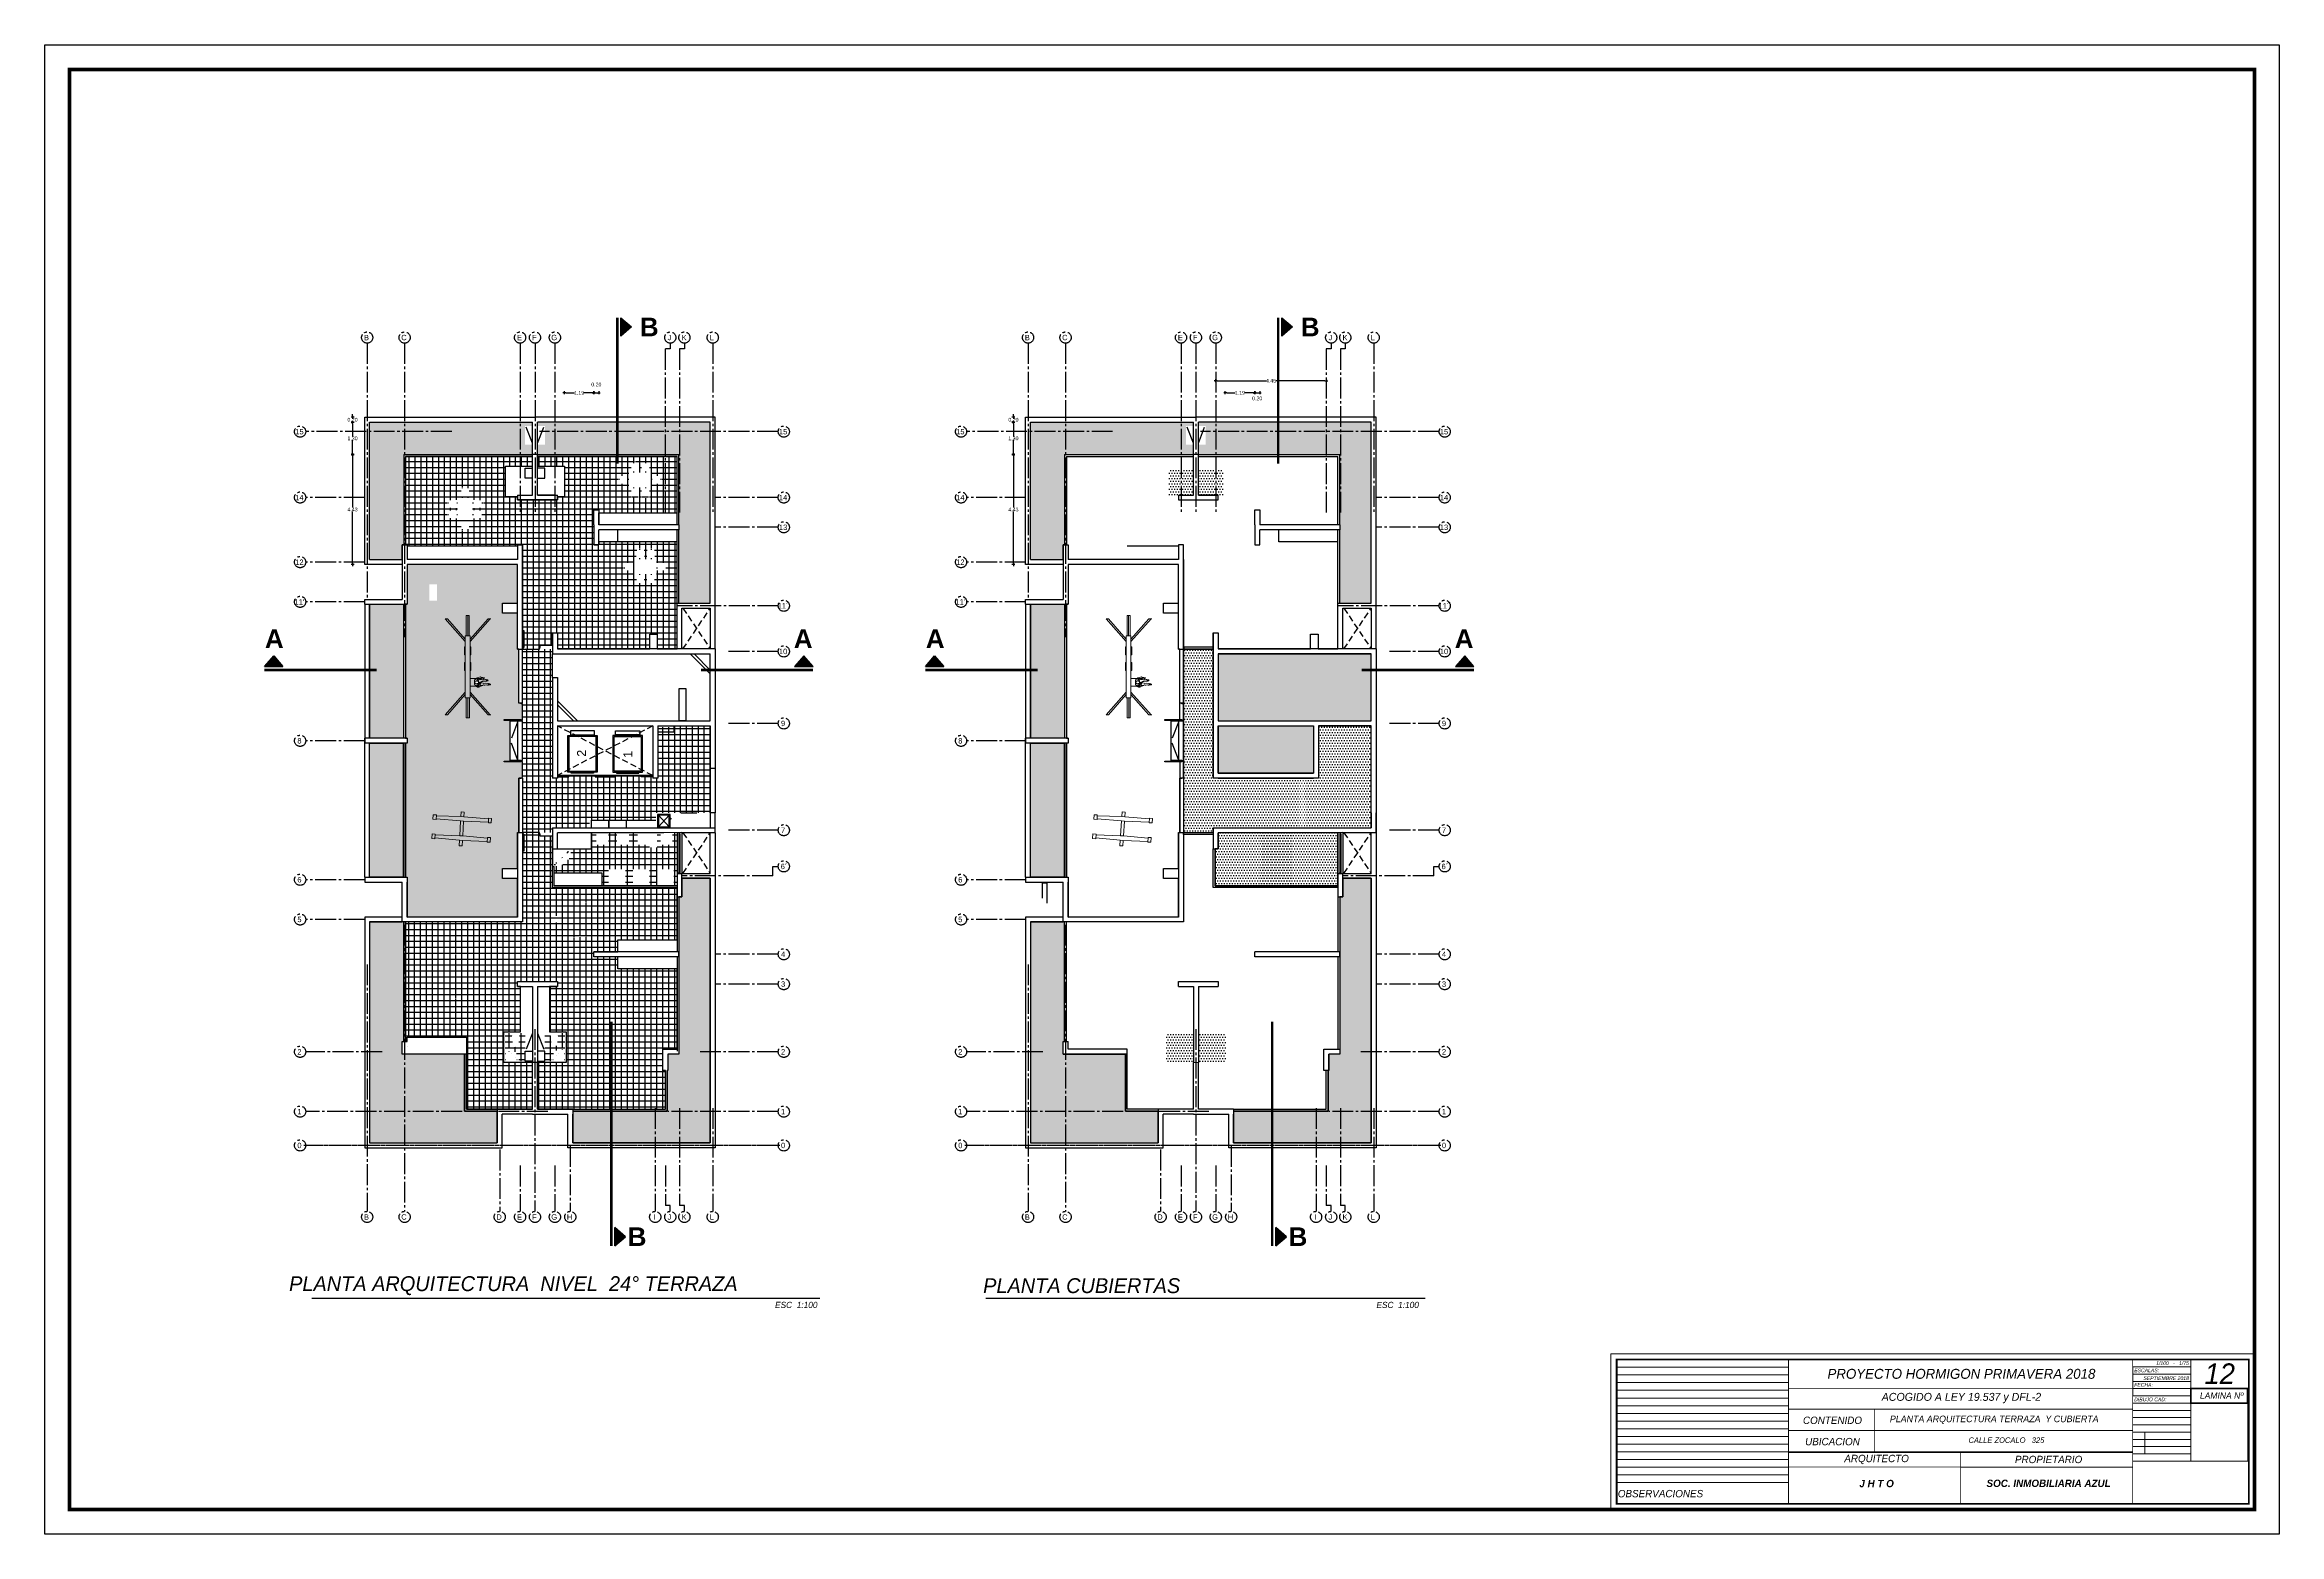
# Model space of a CAD drawing. Header units: millimetres. Extents: x 1217 to 2428, y 234 to 644.
# Drawn here: x 2338.5 to 2428.5, y 583.7 to 643.7 of the extents above; entities that cross this region are included whole.
import ezdxf

# ---------------------------------------------------------------- set-up
doc = ezdxf.new("R2010")
doc.units = ezdxf.units.MM
for name, pattern in [('ACAD_ISO04W100', [30, 24, -3, 0, -3]), ('DASHDOTX2', [0.84, 0.4, -0.2, 0.04, -0.2]), ('HIDDEN2', [0.1875, 0.125, -0.0625])]:
    doc.linetypes.add(name, pattern=pattern)
doc.layers.get('0').update_dxf_attribs({"lineweight": 5})
doc.layers.add('0.05', color=9, linetype='Continuous', lineweight=5)
for name, color, linetype in [('0.1', 251, 'Continuous'), ('0.2', 2, 'Continuous'), ('CORTES', 30, 'Continuous'), ('EJES', 8, 'Continuous'), ('MUROS', 7, 'Continuous'), ('TABIQUES', 4, 'Continuous')]:
    doc.layers.add(name, color=color, linetype=linetype)
doc.styles.add('INTERARQ', font='arial.ttf')
doc.styles.get("Standard").update_dxf_attribs({"font": 'arial.ttf'})
doc.dimstyles.new('ESCALA_1-50', dxfattribs={"dimtxt": 0.15, "dimasz": 0.06, "dimexe": 0.18, "dimexo": 0.0625, "dimgap": 0, "dimtad": 0, "dimtih": 1, "dimtoh": 1, "dimzin": 0, "dimdsep": 46, "dimtxsty": 'INTERARQ', "dimblk": 'DIMTICK', "dimcen": 0, "dimse1": 1, "dimse2": 1, "dimclrd": 256, "dimclre": 1, "dimclrt": 2, "dimadec": 0, "dimazin": 0, "dimtfac": 4.5, "dimtofl": 0, "dimtmove": 2, "dimatfit": 3, "dimldrblk": 'DIMTICK', "dimfxl": 1, "dimtolj": 1, "dimtzin": 0, "dimarcsym": 0})
pattern_1 = [(90, (1519.48147, 82.26695), (-0.23811461, 2e-16), []), (180, (1519.48147, 82.26695), (-2e-16, -0.23811461), [])]
pattern_2 = [(0, (-121.64268, -347.84415), (0.11, 0.19), [0.01, -0.1675, 0.0075, -0.0725, 0.015, -0.1775]), (10, (-121.69018, -347.74165), (0.067230114, 0.237786904), [0.0175, -0.0425, 0.0225, -0.1325, 0.0125, -0.165]), (20, (-121.71518, -347.82165), (0.1112257946, 0.184146878), [0.02, -0.1375, 0.0175, -0.1025, 0.0125, -0.08]), (30, (-121.64268, -347.83665), (-0.018307714, 0.21170989), [0.0125, -0.0825, 0.01, -0.1225, 0.0075, -0.1625]), (40, (-121.71268, -347.78165), (0.028196598, 0.1803086295), [0.01, -0.11, 0.0075, -0.07, 0.02, -0.1275]), (50, (-121.67518, -347.87165), (-0.066873221, 0.196444578), [0.005, -0.0925, 0.0125, -0.1525, 0.015, -0.0775]), (60, (-121.66768, -347.85415), (-0.082894192, 0.186423048), [0.0125, -0.1025, 0.005, -0.12, 0.01, -0.0925]), (70, (-121.69518, -347.88415), (-0.091576892, 0.1796557065), [0.0075, -0.0475, 0.015, -0.08, 0.01, -0.11]), (80, (-121.68268, -347.73665), (-0.173804453, 0.137266209), [0.0175, -0.11, 0.0075, -0.13, 0.015, -0.1225]), (90, (-121.66768, -347.84415), (-0.22, 0.0925), [0.015, -0.0775, 0.01, -0.1525, 0.005, -0.155]), (100, (-121.70768, -347.76665), (-0.206642882, 0.120954409), [0.0175, -0.0975, 0.015, -0.08, 0.0175, -0.1825]), (110, (-121.72518, -347.90915), (-0.200366951, 0.068075949), [0.02, -0.065, 0.01, -0.1325, 0.015, -0.145]), (120, (-121.79268, -347.87915), (-0.238874954, 0.023743557), [0.0125, -0.1675, 0.015, -0.0775, 0.0175, -0.1025]), (130, (-121.73768, -347.93415), (-0.232589806, 0.059388401), [0.0075, -0.055, 0.01, -0.1075, 0.02, -0.14]), (140, (-121.81268, -347.73415), (-0.18383071, -0.02850474), [0.015, -0.09, 0.0175, -0.0775, 0.01, -0.105]), (150, (-121.60518, -347.94915), (-0.170687477, -0.100639382), [0.01, -0.07, 0.02, -0.155, 0.0175, -0.1425]), (160, (-121.77018, -347.80915), (-0.198250895, -0.135357241), [0.015, -0.105, 0.0125, -0.095, 0.01, -0.1525]), (170, (-121.75518, -347.86915), (-0.179703373, -0.140935971), [0.0225, -0.0825, 0.015, -0.1125, 0.02, -0.11])]
pattern_3 = [(0, (-121.82268, -347.96415), (0.053578128, 0.1071562556), [0, -0.1071562556])]

# ---------------------------------------------------------------- blocks, each defined once
blk = doc.blocks.new('ASCENSOR')
blk.add_line((-0.425, 0.086), (0.425, 0.086))
for points in [[(0.55, 0.086), (0.55, 1.486), (-0.55, 1.486), (-0.55, 0.086), (-0.425, 0.086), (-0.425, 0.043), (-0.593, 0.043), (-0.593, 1.528), (0.593, 1.528), (0.593, 0.043), (0.425, 0.043), (0.425, 0.086)], [(-0.484, 1.71), (-0.484, 1.552), (0.484, 1.552), (0.484, 1.71)], [(0, 0.043), (0, 0), (-0.45, 0), (-0.45, 0.043)], [(0.45, 0.043), (0.45, 0), (0, 0), (0, 0.043)]]:
    blk.add_lwpolyline(points, close=True)
blk = doc.blocks.new('A$C6AC27FCF')
for p, q in [((-0.56, 0.07), (-0.57, 0.04)), ((-0.57, 0.04), (-0.55, 0.03)), ((-0.54, 0.1), (-0.56, 0.07)), ((-0.55, 0.03), (-0.48, 0.03)), ((-0.5, 0.1), (-0.54, 0.1)), ((-0.45, 0.1), (-0.5, 0.1)), ((-0.48, 0.03), (-0.46, 0)), ((-0.46, 0), (-0.41, 0.01)), ((-0.41, 0.11), (-0.45, 0.12)), ((-0.45, 0.12), (-0.45, 0.1)), ((-0.32, 0.1), (-0.41, 0.11)), ((-0.41, 0.01), (-0.32, 0.02)), ((-0.25, 0.1), (-0.32, 0.1)), ((-0.32, 0.02), (-0.27, 0)), ((-0.27, 0), (-0.21, -0.01)), ((-0.23, 0.1), (-0.25, 0.1)), ((-0.15, 0.11), (-0.23, 0.1)), ((-0.07, 0.12), (-0.15, 0.11)), ((-0.02, 0.13), (-0.07, 0.12)), ((0.03, 0.13), (-0.02, 0.13)), ((0.08, 0.22), (0.06, 0.22)), ((0.11, 0.2), (0.08, 0.22)), ((0.16, 0.16), (0.11, 0.2)), ((0.2, 0.12), (0.16, 0.16)), ((0.23, 0.08), (0.2, 0.12)), ((0.23, -0.17), (0.23, 0.08)), ((-0.68, -0.14), (-0.72, -0.15)), ((-0.72, -0.15), (-0.72, -0.17)), ((-0.72, -0.17), (-0.7, -0.2)), ((-0.7, -0.2), (-0.59, -0.2)), ((-0.65, -0.13), (-0.68, -0.14)), ((-0.59, -0.13), (-0.65, -0.13)), ((-0.58, -0.12), (-0.59, -0.13)), ((-0.59, -0.2), (-0.58, -0.21)), ((-0.43, -0.1), (-0.58, -0.12)), ((-0.58, -0.21), (-0.53, -0.21)), ((-0.53, -0.21), (-0.46, -0.2)), ((-0.46, -0.2), (-0.39, -0.21)), ((-0.33, -0.11), (-0.43, -0.1)), ((-0.39, -0.21), (-0.35, -0.21)), ((-0.35, -0.21), (-0.31, -0.2)), ((-0.29, -0.1), (-0.33, -0.11)), ((-0.31, -0.2), (-0.25, -0.23)), ((-0.2, -0.07), (-0.29, -0.1)), ((-0.25, -0.23), (-0.17, -0.23)), ((-0.21, -0.01), (-0.1, -0.05)), ((-0.16, -0.06), (-0.2, -0.07)), ((-0.17, -0.23), (-0.09, -0.23)), ((-0.1, -0.05), (-0.14, -0.05)), ((-0.09, -0.23), (-0.08, -0.23)), ((-0.02, -0.34), (0.05, -0.33)), ((0.05, -0.33), (0.12, -0.29)), ((0.12, -0.29), (0.19, -0.21)), ((0.19, -0.21), (0.2, -0.2)), ((0.2, -0.2), (0.23, -0.17))]:
    blk.add_line(p, q)
for points in [[(-0.45, 0.1), (-0.47, 0.08), (-0.47, 0.06), (-0.48, 0.03)], [(0.03, 0.13), (-0.07, 0.17), (-0.18, 0.19), (-0.17, 0.2), (-0.31, 0.16), (-0.32, 0.16), (-0.28, 0.18), (-0.36, 0.2), (-0.36, 0.22), (-0.26, 0.24), (-0.17, 0.24), (-0.12, 0.27), (0.06, 0.22)], [(0.14, -0.12), (0.17, -0.11), (0.2, -0.08), (0.22, -0.04), (0.19, 0), (0.16, 0.02), (0.14, 0.02), (0.12, 0.04), (0.08, 0.03), (0.07, 0.03), (0.05, 0.02), (0.01, 0.02), (0, 0), (-0.01, -0.03), (-0.02, -0.04), (-0.04, -0.05), (-0.01, -0.06), (-0.01, -0.08), (0, -0.1), (0.03, -0.11), (0.06, -0.11), (0.07, -0.11), (0.08, -0.13), (0.13, -0.13), (0.13, -0.12)], [(-0.01, 0), (-0.01, 0.04), (0.03, 0.1), (0.14, 0.17)], [(-0.59, -0.13), (-0.58, -0.16), (-0.59, -0.17), (-0.59, -0.2)], [(0.01, -0.23), (0, -0.22), (-0.04, -0.19), (-0.05, -0.2), (-0.08, -0.06), (-0.1, -0.06), (-0.09, -0.1), (-0.15, -0.04), (-0.16, -0.05), (-0.13, -0.15), (-0.08, -0.23), (-0.07, -0.27), (-0.02, -0.34)], [(0.14, -0.27), (0.01, -0.18), (0, -0.14), (-0.02, -0.11), (-0.02, -0.08)], [(0, -0.22), (0.02, -0.22), (0.03, -0.24), (0.03, -0.24), (0.01, -0.23)]]:
    blk.add_lwpolyline(points)
blk = doc.blocks.new('columpio')
at = {"layer": '0.05'}
for p, q in [((2395.69, 1084.93), (2395.52, 1084.93)), ((2396.76, 1083.57), (2395.56, 1084.93)), ((2396.76, 1083.71), (2395.69, 1084.93)), ((2396.76, 1083.91), (2396.76, 1080.23)), ((2397.04, 1083.91), (2396.76, 1083.91)), ((2396.9, 1085.12), (2396.81, 1085.12)), ((2396.9, 1085.12), (2396.81, 1085.12)), ((2396.9, 1085.12), (2396.81, 1085.12)), ((2396.81, 1083.91), (2396.81, 1085.12)), ((2396.9, 1085.12), (2396.99, 1085.12)), ((2396.9, 1083.91), (2396.9, 1085.12)), ((2396.99, 1083.91), (2396.99, 1085.12)), ((2396.99, 1083.91), (2396.99, 1085.12)), ((2397.04, 1083.57), (2398.23, 1084.93)), ((2397.04, 1083.71), (2398.1, 1084.93)), ((2397.04, 1083.91), (2397.04, 1080.23)), ((2398.23, 1084.93), (2398.1, 1084.93)), ((2396.76, 1083.26), (2396.71, 1083.26)), ((2396.71, 1082.79), (2396.71, 1083.26)), ((2396.76, 1082.79), (2396.71, 1082.79)), ((2397.04, 1083.26), (2397.09, 1083.26)), ((2397.04, 1082.79), (2397.09, 1082.79)), ((2397.09, 1082.79), (2397.09, 1083.26)), ((2396.09, 1081.38), (2396.09, 1081.31)), ((2396.76, 1081.38), (2396.1, 1081.38)), ((2396.27, 1081.34), (2396.27, 1081.33)), ((2396.76, 1082.32), (2396.71, 1082.32)), ((2396.71, 1081.85), (2396.71, 1082.32)), ((2396.76, 1081.85), (2396.71, 1081.85)), ((2397.04, 1082.32), (2397.09, 1082.32)), ((2397.04, 1081.85), (2397.08, 1081.85)), ((2397.08, 1081.85), (2397.09, 1082.32)), ((2396.76, 1080.57), (2395.56, 1079.21)), ((2396.76, 1080.43), (2395.69, 1079.21)), ((2396.09, 1081.17), (2396.09, 1081.14)), ((2396.09, 1080.97), (2396.09, 1080.92)), ((2396.2, 1080.92), (2396.09, 1080.92)), ((2396.76, 1080.92), (2396.2, 1080.92)), ((2396.27, 1080.98), (2396.27, 1080.97)), ((2397.04, 1080.23), (2396.76, 1080.23)), ((2396.8, 1080.23), (2396.8, 1079.03)), ((2396.89, 1080.23), (2396.89, 1079.03)), ((2396.99, 1080.23), (2396.99, 1079.03)), ((2397.04, 1080.57), (2398.23, 1079.21)), ((2397.04, 1080.43), (2398.1, 1079.21)), ((2395.69, 1079.21), (2395.52, 1079.21)), ((2396.9, 1079.03), (2396.8, 1079.03)), ((2396.9, 1079.03), (2396.8, 1079.03)), ((2396.9, 1079.03), (2396.99, 1079.03)), ((2398.23, 1079.21), (2398.1, 1079.21))]:
    blk.add_line(p, q, dxfattribs=at)
blk.add_blockref('A$C6AC27FCF', (2396.26, 1081.2), dxfattribs=at)
blk = doc.blocks.new('balancín')
at = {"layer": '0.05'}
for p, q in [((2384.31, 1078.04), (2384.48, 1078.04)), ((2384.31, 1078.04), (2384.31, 1077.8)), ((2384.31, 1077.8), (2384.48, 1077.8)), ((2384.48, 1078.04), (2384.48, 1077.8)), ((2384.48, 1078), (2385.8, 1078.04)), ((2384.48, 1077.84), (2385.8, 1077.8)), ((2385.8, 1078.04), (2385.8, 1078.29)), ((2385.8, 1078.29), (2385.96, 1078.29)), ((2385.8, 1078.04), (2385.96, 1078.04)), ((2385.8, 1077.01), (2385.8, 1077.8)), ((2385.8, 1077.8), (2385.96, 1077.8)), ((2385.96, 1078.04), (2385.96, 1078.29)), ((2387.29, 1078.01), (2385.96, 1078.04)), ((2387.29, 1077.83), (2385.96, 1077.8)), ((2385.96, 1077.01), (2385.96, 1077.8)), ((2387.29, 1078.04), (2387.45, 1078.04)), ((2387.29, 1078.04), (2387.29, 1077.8)), ((2387.29, 1077.8), (2387.45, 1077.8)), ((2387.45, 1078.04), (2387.45, 1077.8)), ((2384.31, 1077.01), (2384.48, 1077.01)), ((2384.31, 1077.01), (2384.31, 1076.76)), ((2384.31, 1076.76), (2384.48, 1076.76)), ((2384.48, 1076.97), (2385.8, 1077.01)), ((2384.48, 1077.01), (2384.48, 1076.76)), ((2384.48, 1076.81), (2385.8, 1076.76)), ((2385.8, 1077.01), (2385.96, 1077.01)), ((2385.8, 1076.47), (2385.8, 1076.76)), ((2385.8, 1076.76), (2385.96, 1076.76)), ((2385.8, 1076.47), (2385.96, 1076.47)), ((2387.29, 1076.98), (2385.96, 1077.01)), ((2387.29, 1076.79), (2385.96, 1076.76)), ((2385.96, 1076.47), (2385.96, 1076.76)), ((2387.29, 1077.01), (2387.45, 1077.01)), ((2387.29, 1077.01), (2387.29, 1076.76)), ((2387.29, 1076.76), (2387.45, 1076.76)), ((2387.45, 1077.01), (2387.45, 1076.76))]:
    blk.add_line(p, q, dxfattribs=at)
blk = doc.blocks.new('DIMTICK')
at = {"color": 1}
for p, q in [((-1, 0), (1, 0)), ((0, 1), (0, -1))]:
    blk.add_line(p, q, dxfattribs=at)
at = {"color": 3, "const_width": 0.141}
blk.add_lwpolyline([(0.7, 0.7), (-0.7, -0.7)], dxfattribs=at)
blk = doc.blocks.new('*D1530')
at = {"layer": '0.1', "lineweight": -2, "ltscale": 3, "transparency": 16777216}
for p, q in [((2359.45, 629.641), (2359.796, 629.641)), ((2360.518, 629.641), (2360.172, 629.641))]:
    blk.add_line(p, q, dxfattribs=at)
at = {"layer": 'DEFPOINTS', "color": 0, "ltscale": 3, "transparency": 16777216}
for p in [(2360.578, 629.641), (2359.39, 626.682, 0), (2360.578, 624.924, 0)]:
    blk.add_point(p, dxfattribs=at)
at = {"layer": '0.1', "lineweight": -2, "ltscale": 3, "transparency": 16777216, "xscale": 0.06, "yscale": 0.06, "zscale": 0.06, "rotation": 180}
blk.add_blockref('DIMTICK', (2359.39, 629.641), dxfattribs=at)
at = {"layer": '0.1', "lineweight": -2, "ltscale": 3, "transparency": 16777216, "xscale": 0.06, "yscale": 0.06, "zscale": 0.06}
blk.add_blockref('DIMTICK', (2360.578, 629.641), dxfattribs=at)
at = {"layer": '0.1', "color": 2, "ltscale": 3, "transparency": 16777216, "insert": (2359.984, 629.641), "char_height": 0.15, "attachment_point": 5, "style": 'INTERARQ'}
blk.add_mtext('\\A1;1.19', dxfattribs=at)
blk = doc.blocks.new('*D1531')
at = {"layer": '0.1', "lineweight": -2, "ltscale": 3, "transparency": 16777216}
blk.add_line((2360.638, 629.641), (2360.718, 629.641), dxfattribs=at)
at = {"layer": 'DEFPOINTS', "color": 0, "ltscale": 3, "transparency": 16777216}
for p in [(2360.778, 629.641), (2360.578, 624.924, 0), (2360.778, 624.924)]:
    blk.add_point(p, dxfattribs=at)
at = {"layer": '0.1', "lineweight": -2, "ltscale": 3, "transparency": 16777216, "xscale": 0.06, "yscale": 0.06, "zscale": 0.06, "rotation": 180}
blk.add_blockref('DIMTICK', (2360.578, 629.641), dxfattribs=at)
at = {"layer": '0.1', "lineweight": -2, "ltscale": 3, "transparency": 16777216, "xscale": 0.06, "yscale": 0.06, "zscale": 0.06}
blk.add_blockref('DIMTICK', (2360.778, 629.641), dxfattribs=at)
at = {"layer": '0.1', "color": 2, "ltscale": 3, "transparency": 16777216, "insert": (2360.678, 629.974), "char_height": 0.15, "attachment_point": 5, "style": 'INTERARQ'}
blk.add_mtext('\\A1;0.20', dxfattribs=at)
blk = doc.blocks.new('*D1529')
at = {"layer": '0.1', "lineweight": -2, "ltscale": 3, "transparency": 16777216}
for p, q in [((2350.859, 627.096), (2350.859, 625.016)), ((2350.859, 622.782), (2350.859, 624.862))]:
    blk.add_line(p, q, dxfattribs=at)
at = {"layer": 'DEFPOINTS', "color": 0, "ltscale": 3, "transparency": 16777216}
for p in [(2350.859, 627.156), (2352.919, 627.156, 0), (2351.348, 622.722, 0)]:
    blk.add_point(p, dxfattribs=at)
at = {"layer": '0.1', "lineweight": -2, "ltscale": 3, "transparency": 16777216, "xscale": 0.06, "yscale": 0.06, "zscale": 0.06}
for p, rotation in [((2350.859, 627.156), 90), ((2350.859, 622.722), 270)]:
    blk.add_blockref('DIMTICK', p, dxfattribs=dict(at, rotation=rotation))
at = {"layer": '0.1', "color": 2, "ltscale": 3, "transparency": 16777216, "insert": (2350.859, 624.939), "char_height": 0.15, "attachment_point": 5, "style": 'INTERARQ'}
blk.add_mtext('\\A1;4.43', dxfattribs=at)
blk = doc.blocks.new('*D1532')
at = {"layer": '0.1', "lineweight": -2, "ltscale": 3, "transparency": 16777216}
for p, q in [((2350.859, 628.396), (2350.859, 627.883)), ((2350.859, 627.216), (2350.859, 627.73))]:
    blk.add_line(p, q, dxfattribs=at)
at = {"layer": 'DEFPOINTS', "color": 0, "ltscale": 3, "transparency": 16777216}
for p in [(2350.859, 628.456), (2351.548, 628.456), (2352.919, 627.156)]:
    blk.add_point(p, dxfattribs=at)
at = {"layer": '0.1', "lineweight": -2, "ltscale": 3, "transparency": 16777216, "xscale": 0.06, "yscale": 0.06, "zscale": 0.06}
for p, rotation in [((2350.859, 628.456), 90), ((2350.859, 627.156), 270)]:
    blk.add_blockref('DIMTICK', p, dxfattribs=dict(at, rotation=rotation))
at = {"layer": '0.1', "color": 2, "ltscale": 3, "transparency": 16777216, "insert": (2350.859, 627.806), "char_height": 0.15, "attachment_point": 5, "style": 'INTERARQ'}
blk.add_mtext('\\A1;1.30', dxfattribs=at)
blk = doc.blocks.new('*D1533')
at = {"layer": '0.1', "lineweight": -2, "ltscale": 3, "transparency": 16777216}
for p, q in [((2350.859, 628.716), (2350.859, 628.776)), ((2350.859, 628.396), (2350.859, 628.336))]:
    blk.add_line(p, q, dxfattribs=at)
at = {"layer": 'DEFPOINTS', "color": 0, "ltscale": 3, "transparency": 16777216}
for p in [(2350.859, 628.656), (2351.348, 628.656), (2351.548, 628.456)]:
    blk.add_point(p, dxfattribs=at)
at = {"layer": '0.1', "lineweight": -2, "ltscale": 3, "transparency": 16777216, "xscale": 0.06, "yscale": 0.06, "zscale": 0.06}
for p, rotation in [((2350.859, 628.656), 270), ((2350.859, 628.456), 90)]:
    blk.add_blockref('DIMTICK', p, dxfattribs=dict(at, rotation=rotation))
at = {"layer": '0.1', "color": 2, "ltscale": 3, "transparency": 16777216, "insert": (2350.859, 628.556), "char_height": 0.15, "attachment_point": 5, "style": 'INTERARQ'}
blk.add_mtext('\\A1;0.20', dxfattribs=at)
blk = doc.blocks.new('*D1524')
at = {"layer": '0.1', "lineweight": -2, "ltscale": 3, "transparency": 16777216}
for p, q in [((2386.068, 629.641), (2386.414, 629.641)), ((2387.136, 629.641), (2386.79, 629.641))]:
    blk.add_line(p, q, dxfattribs=at)
at = {"layer": 'DEFPOINTS', "color": 0, "ltscale": 3, "transparency": 16777216}
for p in [(2387.196, 629.641), (2386.008, 626.682, 0), (2387.196, 624.924, 0)]:
    blk.add_point(p, dxfattribs=at)
at = {"layer": '0.1', "lineweight": -2, "ltscale": 3, "transparency": 16777216, "xscale": 0.06, "yscale": 0.06, "zscale": 0.06, "rotation": 180}
blk.add_blockref('DIMTICK', (2386.008, 629.641), dxfattribs=at)
at = {"layer": '0.1', "lineweight": -2, "ltscale": 3, "transparency": 16777216, "xscale": 0.06, "yscale": 0.06, "zscale": 0.06}
blk.add_blockref('DIMTICK', (2387.196, 629.641), dxfattribs=at)
at = {"layer": '0.1', "color": 2, "ltscale": 3, "transparency": 16777216, "insert": (2386.602, 629.641), "char_height": 0.15, "attachment_point": 5, "style": 'INTERARQ'}
blk.add_mtext('\\A1;1.19', dxfattribs=at)
blk = doc.blocks.new('*D1525')
at = {"layer": '0.1', "lineweight": -2, "ltscale": 3, "transparency": 16777216}
blk.add_line((2387.256, 629.641), (2387.336, 629.641), dxfattribs=at)
at = {"layer": 'DEFPOINTS', "color": 0, "ltscale": 3, "transparency": 16777216}
for p in [(2387.396, 629.641), (2387.196, 624.924, 0), (2387.396, 624.924)]:
    blk.add_point(p, dxfattribs=at)
at = {"layer": '0.1', "lineweight": -2, "ltscale": 3, "transparency": 16777216, "xscale": 0.06, "yscale": 0.06, "zscale": 0.06, "rotation": 180}
blk.add_blockref('DIMTICK', (2387.196, 629.641), dxfattribs=at)
at = {"layer": '0.1', "lineweight": -2, "ltscale": 3, "transparency": 16777216, "xscale": 0.06, "yscale": 0.06, "zscale": 0.06}
blk.add_blockref('DIMTICK', (2387.396, 629.641), dxfattribs=at)
at = {"layer": '0.1', "color": 2, "ltscale": 3, "transparency": 16777216, "insert": (2387.296, 629.415), "char_height": 0.15, "attachment_point": 5, "style": 'INTERARQ'}
blk.add_mtext('\\A1;0.20', dxfattribs=at)
blk = doc.blocks.new('*D1526')
at = {"layer": '0.1', "lineweight": -2, "ltscale": 3, "transparency": 16777216}
for p, q in [((2377.477, 627.096), (2377.477, 625.016)), ((2377.477, 622.782), (2377.477, 624.862))]:
    blk.add_line(p, q, dxfattribs=at)
at = {"layer": 'DEFPOINTS', "color": 0, "ltscale": 3, "transparency": 16777216}
for p in [(2377.477, 627.156), (2379.537, 627.156, 0), (2377.966, 622.722, 0)]:
    blk.add_point(p, dxfattribs=at)
at = {"layer": '0.1', "lineweight": -2, "ltscale": 3, "transparency": 16777216, "xscale": 0.06, "yscale": 0.06, "zscale": 0.06}
for p, rotation in [((2377.477, 627.156), 90), ((2377.477, 622.722), 270)]:
    blk.add_blockref('DIMTICK', p, dxfattribs=dict(at, rotation=rotation))
at = {"layer": '0.1', "color": 2, "ltscale": 3, "transparency": 16777216, "insert": (2377.477, 624.939), "char_height": 0.15, "attachment_point": 5, "style": 'INTERARQ'}
blk.add_mtext('\\A1;4.43', dxfattribs=at)
blk = doc.blocks.new('*D1527')
at = {"layer": '0.1', "lineweight": -2, "ltscale": 3, "transparency": 16777216}
for p, q in [((2377.477, 628.396), (2377.477, 627.883)), ((2377.477, 627.216), (2377.477, 627.73))]:
    blk.add_line(p, q, dxfattribs=at)
at = {"layer": 'DEFPOINTS', "color": 0, "ltscale": 3, "transparency": 16777216}
for p in [(2377.477, 628.456), (2378.166, 628.456), (2379.537, 627.156)]:
    blk.add_point(p, dxfattribs=at)
at = {"layer": '0.1', "lineweight": -2, "ltscale": 3, "transparency": 16777216, "xscale": 0.06, "yscale": 0.06, "zscale": 0.06}
for p, rotation in [((2377.477, 628.456), 90), ((2377.477, 627.156), 270)]:
    blk.add_blockref('DIMTICK', p, dxfattribs=dict(at, rotation=rotation))
at = {"layer": '0.1', "color": 2, "ltscale": 3, "transparency": 16777216, "insert": (2377.477, 627.806), "char_height": 0.15, "attachment_point": 5, "style": 'INTERARQ'}
blk.add_mtext('\\A1;1.30', dxfattribs=at)
blk = doc.blocks.new('*D1528')
at = {"layer": '0.1', "lineweight": -2, "ltscale": 3, "transparency": 16777216}
for p, q in [((2377.477, 628.716), (2377.477, 628.776)), ((2377.477, 628.396), (2377.477, 628.336))]:
    blk.add_line(p, q, dxfattribs=at)
at = {"layer": 'DEFPOINTS', "color": 0, "ltscale": 3, "transparency": 16777216}
for p in [(2377.477, 628.656), (2377.966, 628.656), (2378.166, 628.456)]:
    blk.add_point(p, dxfattribs=at)
at = {"layer": '0.1', "lineweight": -2, "ltscale": 3, "transparency": 16777216, "xscale": 0.06, "yscale": 0.06, "zscale": 0.06}
for p, rotation in [((2377.477, 628.656), 270), ((2377.477, 628.456), 90)]:
    blk.add_blockref('DIMTICK', p, dxfattribs=dict(at, rotation=rotation))
at = {"layer": '0.1', "color": 2, "ltscale": 3, "transparency": 16777216, "insert": (2377.477, 628.556), "char_height": 0.15, "attachment_point": 5, "style": 'INTERARQ'}
blk.add_mtext('\\A1;0.20', dxfattribs=at)
blk = doc.blocks.new('*D1545')
at = {"layer": '0.1', "lineweight": -2, "ltscale": 3, "transparency": 16777216}
for p, q in [((2385.687, 630.127), (2387.652, 630.127)), ((2390.014, 630.127), (2388.049, 630.127))]:
    blk.add_line(p, q, dxfattribs=at)
at = {"layer": 'DEFPOINTS', "color": 0, "ltscale": 3, "transparency": 16777216}
for p in [(2390.074, 630.127), (2385.627, 629.017, 0), (2390.074, 628.656, 0)]:
    blk.add_point(p, dxfattribs=at)
at = {"layer": '0.1', "lineweight": -2, "ltscale": 3, "transparency": 16777216, "xscale": 0.06, "yscale": 0.06, "zscale": 0.06, "rotation": 180}
blk.add_blockref('DIMTICK', (2385.627, 630.127), dxfattribs=at)
at = {"layer": '0.1', "lineweight": -2, "ltscale": 3, "transparency": 16777216, "xscale": 0.06, "yscale": 0.06, "zscale": 0.06}
blk.add_blockref('DIMTICK', (2390.074, 630.127), dxfattribs=at)
at = {"layer": '0.1', "color": 2, "ltscale": 3, "transparency": 16777216, "insert": (2387.851, 630.127), "char_height": 0.15, "attachment_point": 5, "style": 'INTERARQ'}
blk.add_mtext('\\A1;4.45', dxfattribs=at)

msp = doc.modelspace()

# ---------------------------------------------------------------- hatches: boundary and pattern name
at = {"layer": '0.1', "ltscale": 3}
h = msp.add_hatch(dxfattribs=at)
h.set_pattern_fill('TEXTURE', color=256, scale=0.25, pattern_type=2)
h.set_pattern_definition(pattern_2)
h.paths.add_polyline_path([(2352.919, 608.327), (2351.548, 608.327), (2351.548, 599.426), (2356.688, 599.426), (2356.688, 600.713), (2355.368, 600.713), (2355.368, 602.998), (2352.858, 602.998), (2352.858, 603.51), (2352.919, 603.51)])
h.paths.add_polyline_path([(2352.918, 610.127), (2351.548, 610.127), (2351.548, 615.524), (2352.918, 615.524)])
h.paths.add_polyline_path([(2352.918, 615.724), (2351.548, 615.724), (2351.548, 621.122), (2352.918, 621.122)])
h.paths.add_polyline_path([(2358.308, 628.456), (2365.268, 628.456), (2365.268, 621.164), (2364.003, 621.163), (2364.003, 627.156), (2358.308, 627.156), (2358.308, 627.557), (2358.608, 627.557), (2358.608, 628.306), (2358.308, 628.306)])
edge = h.paths.add_edge_path()
edge.add_line((2365.268, 610.085), (2364.128, 610.085))
edge.add_line((2364.128, 610.085), (2364.128, 609.335))
edge.add_line((2364.128, 609.335), (2364.003, 609.335))
edge.add_line((2364.003, 609.335), (2364.003, 602.998))
edge.add_line((2364.003, 602.998), (2363.558, 602.998))
edge.add_line((2363.558, 602.998), (2363.558, 602.339))
edge.add_line((2363.558, 602.339), (2363.533, 602.339))
edge.add_line((2363.533, 602.339), (2363.533, 600.713))
edge.add_line((2363.533, 600.713), (2359.728, 600.713))
edge.add_line((2359.728, 600.713), (2359.728, 599.426))
edge.add_line((2359.728, 599.426), (2365.268, 599.426))
edge.add_line((2365.268, 599.426), (2365.268, 610.085))
h.paths.add_polyline_path([(2352.919, 627.156), (2358.108, 627.156), (2358.108, 627.557), (2357.808, 627.557), (2357.808, 628.306), (2358.108, 628.306), (2358.108, 628.456), (2351.548, 628.456), (2351.548, 622.921), (2352.858, 622.921), (2352.858, 623.521), (2352.922, 623.521)])
h = msp.add_hatch(dxfattribs=at)
h.set_pattern_fill('TEXTURE', color=256, scale=0.25, pattern_type=2)
h.set_pattern_definition(pattern_2)
h.paths.add_polyline_path([(2379.537, 608.327), (2378.166, 608.327), (2378.166, 599.426), (2383.306, 599.426), (2383.306, 600.713), (2381.986, 600.713), (2381.986, 602.998), (2379.476, 602.998), (2379.476, 603.51), (2379.537, 603.51)])
h.paths.add_polyline_path([(2379.536, 610.127), (2378.166, 610.127), (2378.166, 615.524), (2379.536, 615.524)])
h.paths.add_polyline_path([(2379.536, 615.724), (2378.166, 615.724), (2378.166, 621.122), (2379.536, 621.122)])
h.paths.add_polyline_path([(2384.926, 628.456), (2391.886, 628.456), (2391.886, 621.164), (2390.621, 621.163), (2390.621, 627.156), (2384.926, 627.156), (2384.926, 627.557), (2385.226, 627.557), (2385.226, 628.306), (2384.926, 628.306)])
edge = h.paths.add_edge_path()
edge.add_line((2391.886, 610.085), (2390.746, 610.085))
edge.add_line((2390.746, 610.085), (2390.746, 609.335))
edge.add_line((2390.746, 609.335), (2390.621, 609.335))
edge.add_line((2390.621, 609.335), (2390.621, 602.998))
edge.add_line((2390.621, 602.998), (2390.176, 602.998))
edge.add_line((2390.176, 602.998), (2390.176, 602.339))
edge.add_line((2390.176, 602.339), (2390.151, 602.339))
edge.add_line((2390.151, 602.339), (2390.151, 600.713))
edge.add_line((2390.151, 600.713), (2386.346, 600.713))
edge.add_line((2386.346, 600.713), (2386.346, 599.426))
edge.add_line((2386.346, 599.426), (2391.886, 599.426))
edge.add_line((2391.886, 599.426), (2391.886, 610.085))
h.paths.add_polyline_path([(2379.537, 627.156), (2384.726, 627.156), (2384.726, 627.557), (2384.426, 627.557), (2384.426, 628.306), (2384.726, 628.306), (2384.726, 628.456), (2378.166, 628.456), (2378.166, 622.921), (2379.476, 622.921), (2379.476, 623.521), (2379.54, 623.521)])
at = {"layer": '0.1'}
h = msp.add_hatch(dxfattribs=at)
h.set_pattern_fill('NET', color=256, scale=0.074997, angle=-270, style=0)
h.set_pattern_definition([(90, (-121.82268, -347.96415), (-0.238114613, 2e-16), []), (180, (-121.82268, -347.96415), (-2e-16, -0.238114613), [])])
edge = h.paths.add_edge_path()
edge.add_line((2363.928, 623.636), (2360.778, 623.636))
edge.add_line((2360.778, 623.636), (2360.778, 623.524))
edge.add_line((2360.778, 623.524), (2360.578, 623.524))
edge.add_line((2360.578, 623.524), (2360.578, 624.324))
edge.add_line((2360.578, 624.324), (2360.578, 624.924))
edge.add_line((2360.578, 624.924), (2360.778, 624.924))
edge.add_line((2360.778, 624.924), (2360.778, 624.811))
edge.add_line((2360.778, 624.811), (2361.543, 624.811))
edge.add_line((2361.543, 624.811), (2363.928, 624.811))
edge.add_line((2363.928, 624.811), (2363.928, 627.082))
edge.add_line((2363.928, 627.082), (2358.308, 627.082))
edge.add_line((2358.308, 627.082), (2358.308, 626.682))
edge.add_line((2358.308, 626.682), (2359.39, 626.682))
edge.add_line((2359.39, 626.682), (2359.39, 626.682))
edge.add_line((2359.39, 626.682), (2359.39, 626.347))
edge.add_arc((2359.268, 626.336), 0.122, -4.70863, 4.71134, ccw=False)
edge.add_line((2359.39, 626.326), (2359.39, 626.063))
edge.add_line((2359.39, 626.063), (2359.39, 626.063))
edge.add_line((2359.39, 626.063), (2359.39, 625.454))
edge.add_line((2359.39, 625.454), (2359.109, 625.454))
edge.add_line((2359.109, 625.454), (2359.109, 625.324))
edge.add_line((2359.109, 625.324), (2357.507, 625.324))
edge.add_line((2357.507, 625.324), (2357.507, 625.454))
edge.add_line((2357.507, 625.454), (2357.026, 625.454))
edge.add_line((2357.026, 625.454), (2357.026, 626.063))
edge.add_line((2357.026, 626.063), (2357.026, 626.327))
edge.add_arc((2357.148, 626.336), 0.122, 175.28762, 184.66172, ccw=False)
edge.add_line((2357.026, 626.347), (2357.026, 626.682))
edge.add_line((2357.026, 626.682), (2358.108, 626.682))
edge.add_line((2358.108, 626.682), (2358.108, 627.082))
edge.add_line((2358.108, 627.082), (2352.994, 627.082))
edge.add_line((2352.994, 627.082), (2352.994, 623.521))
edge.add_line((2352.994, 623.521), (2353.058, 623.521))
edge.add_line((2353.058, 623.521), (2353.058, 623.471))
edge.add_line((2353.058, 623.471), (2355.443, 623.471))
edge.add_line((2355.443, 623.471), (2357.507, 623.471))
edge.add_line((2357.507, 623.471), (2357.507, 623.521))
edge.add_line((2357.507, 623.521), (2357.707, 623.521))
edge.add_line((2357.707, 623.521), (2357.707, 622.921))
edge.add_line((2357.707, 622.921), (2357.707, 619.379))
edge.add_line((2357.707, 619.379), (2357.724, 619.379))
edge.add_line((2357.724, 619.379), (2357.724, 620.067))
edge.add_line((2357.724, 620.067), (2357.76, 620.067))
edge.add_line((2357.76, 620.067), (2357.76, 619.379))
edge.add_line((2357.76, 619.379), (2357.724, 619.379))
edge.add_line((2357.724, 619.379), (2357.724, 619.343))
edge.add_line((2357.724, 619.343), (2357.735, 619.343))
edge.add_line((2357.735, 619.343), (2357.735, 619.321))
edge.add_line((2357.735, 619.321), (2358.391, 619.321))
edge.add_line((2358.391, 619.321), (2358.391, 619.343))
edge.add_line((2358.391, 619.343), (2358.403, 619.379))
edge.add_line((2358.403, 619.379), (2358.419, 619.379))
edge.add_line((2358.419, 619.379), (2358.419, 619.471))
edge.add_line((2358.419, 619.471), (2358.909, 619.471))
edge.add_line((2358.909, 619.471), (2358.909, 619.974))
edge.add_line((2358.909, 619.974), (2359.109, 619.974))
edge.add_line((2359.109, 619.974), (2359.109, 619.324))
edge.add_line((2359.109, 619.324), (2360.471, 619.324))
edge.add_line((2360.471, 619.324), (2361.494, 619.324))
edge.add_line((2361.494, 619.324), (2362.828, 619.324))
edge.add_line((2362.828, 619.324), (2362.828, 619.924))
edge.add_line((2362.828, 619.924), (2363.128, 619.924))
edge.add_line((2363.128, 619.924), (2363.128, 619.324))
edge.add_line((2363.128, 619.324), (2363.928, 619.324))
edge.add_line((2363.928, 619.324), (2363.928, 621.163))
edge.add_line((2363.928, 621.163), (2363.928, 623.636))
edge = h.paths.add_edge_path(flags=16)
edge.add_line((2356.09, 624.586), (2356.074, 624.596))
edge.add_arc((2355.829, 624.747), 0.288, 328.19737, 391.80263)
edge.add_line((2356.074, 624.899), (2356.09, 624.909))
edge.add_arc((2355.829, 624.747), 0.306, -31.80264, 31.80263, ccw=False)
h.paths.add_polyline_path([(2356.071, 624.612), (2356.056, 624.597), (2355.748, 624.579), (2355.733, 624.594), (2355.733, 624.901), (2355.748, 624.915), (2356.056, 624.898), (2356.071, 624.882)], flags=16)
edge = h.paths.add_edge_path(flags=16)
edge.add_arc((2355.394, 624.383), 0.306, 238.19737, 301.80263, ccw=False)
edge.add_line((2355.233, 624.123), (2355.242, 624.139))
edge.add_arc((2355.394, 624.383), 0.288, 238.19737, 301.80263)
edge.add_line((2355.546, 624.139), (2355.555, 624.123))
h.paths.add_polyline_path([(2355.545, 624.157), (2355.529, 624.142), (2355.259, 624.142), (2355.243, 624.157), (2355.226, 624.464), (2355.24, 624.479), (2355.548, 624.479), (2355.562, 624.464)], flags=16)
edge = h.paths.add_edge_path(flags=16)
edge.add_line((2356.09, 625.006), (2356.074, 625.016))
edge.add_arc((2355.829, 625.167), 0.288, 328.19737, 391.80263)
edge.add_line((2356.074, 625.319), (2356.09, 625.329))
edge.add_arc((2355.829, 625.167), 0.306, -31.80263, 31.80263, ccw=False)
edge = h.paths.add_edge_path(flags=16)
edge.add_line((2361.805, 622.801), (2361.821, 622.791))
edge.add_arc((2362.065, 622.64), 0.288, 148.19737, 211.80263)
edge.add_line((2361.821, 622.488), (2361.805, 622.478))
edge.add_arc((2362.065, 622.64), 0.306, 148.19737, 211.80263, ccw=False)
h.paths.add_polyline_path([(2356.071, 625.032), (2356.056, 625.016), (2355.748, 624.999), (2355.733, 625.013), (2355.733, 625.321), (2355.748, 625.335), (2356.056, 625.318), (2356.071, 625.302)], flags=16)
h.paths.add_polyline_path([(2355.691, 624.531), (2355.676, 624.516), (2355.106, 624.516), (2355.091, 624.531), (2355.091, 625.401), (2355.106, 625.416), (2355.676, 625.416), (2355.691, 625.401)], flags=16)
h.paths.add_polyline_path([(2361.824, 622.775), (2361.839, 622.791), (2362.146, 622.808), (2362.161, 622.794), (2362.161, 622.486), (2362.146, 622.472), (2361.839, 622.489), (2361.824, 622.505)], flags=16)
h.paths.add_polyline_path([(2362.202, 622.921), (2362.217, 622.936), (2363.087, 622.936), (2363.102, 622.921), (2363.102, 622.351), (2363.087, 622.336), (2362.217, 622.336), (2362.202, 622.351)], flags=16)
h.paths.add_polyline_path([(2362.283, 622.994), (2362.3, 623.302), (2362.316, 623.317), (2362.586, 623.317), (2362.602, 623.302), (2362.619, 622.994), (2362.605, 622.979), (2362.297, 622.979)], flags=16)
h.paths.add_polyline_path([(2362.283, 622.292), (2362.297, 622.307), (2362.605, 622.307), (2362.619, 622.292), (2362.602, 621.985), (2362.586, 621.97), (2362.316, 621.97), (2362.3, 621.985)], flags=16)
edge = h.paths.add_edge_path(flags=16)
edge.add_arc((2362.451, 623.075), 0.306, 58.19737, 121.80263, ccw=False)
edge.add_line((2362.612, 623.336), (2362.602, 623.32))
edge.add_arc((2362.451, 623.075), 0.288, 58.19737, 121.80263)
edge.add_line((2362.299, 623.32), (2362.289, 623.336))
h.paths.add_polyline_path([(2355.061, 624.598), (2355.046, 624.584), (2354.739, 624.601), (2354.724, 624.617), (2354.724, 624.887), (2354.739, 624.903), (2355.046, 624.92), (2355.061, 624.906)], flags=16)
edge = h.paths.add_edge_path(flags=16)
edge.add_line((2362.29, 621.951), (2362.299, 621.967))
edge.add_arc((2362.451, 622.211), 0.288, 238.19737, 301.80263)
edge.add_line((2362.602, 621.967), (2362.612, 621.951))
edge.add_arc((2362.451, 622.211), 0.306, 238.19737, 301.80263, ccw=False)
h.paths.add_polyline_path([(2355.562, 625.472), (2355.548, 625.457), (2355.24, 625.457), (2355.226, 625.472), (2355.243, 625.779), (2355.259, 625.794), (2355.529, 625.794), (2355.545, 625.779)], flags=16)
h.paths.add_polyline_path([(2355.061, 625.013), (2355.046, 624.999), (2354.739, 625.016), (2354.724, 625.032), (2354.724, 625.302), (2354.739, 625.318), (2355.046, 625.335), (2355.061, 625.321)], flags=16)
edge = h.paths.add_edge_path(flags=16)
edge.add_line((2354.721, 624.6), (2354.705, 624.591))
edge.add_arc((2354.965, 624.752), 0.306, 148.19737, 211.80263, ccw=False)
edge.add_line((2354.705, 624.913), (2354.721, 624.904))
edge.add_arc((2354.965, 624.752), 0.288, 148.19737, 211.80263)
edge = h.paths.add_edge_path(flags=16)
edge.add_arc((2355.394, 625.553), 0.288, 58.19737, 121.80263)
edge.add_line((2355.242, 625.797), (2355.232, 625.813))
edge.add_arc((2355.394, 625.553), 0.306, 58.19737, 121.80263, ccw=False)
edge.add_line((2355.555, 625.813), (2355.545, 625.797))
h.paths.add_polyline_path([(2362.703, 622.994), (2362.72, 623.302), (2362.736, 623.317), (2363.006, 623.317), (2363.022, 623.302), (2363.039, 622.994), (2363.025, 622.979), (2362.717, 622.979)], flags=16)
h.paths.add_polyline_path([(2362.698, 622.292), (2362.712, 622.307), (2363.02, 622.307), (2363.034, 622.292), (2363.017, 621.985), (2363.001, 621.97), (2362.731, 621.97), (2362.715, 621.985)], flags=16)
edge = h.paths.add_edge_path(flags=16)
edge.add_arc((2362.871, 623.075), 0.306, 58.19737, 121.80263, ccw=False)
edge.add_line((2363.032, 623.336), (2363.022, 623.32))
edge.add_arc((2362.871, 623.075), 0.288, 58.19737, 121.80263)
edge.add_line((2362.719, 623.32), (2362.709, 623.336))
edge = h.paths.add_edge_path(flags=16)
edge.add_line((2362.705, 621.951), (2362.715, 621.967))
edge.add_arc((2362.866, 622.211), 0.288, 238.19737, 301.80263)
edge.add_line((2363.018, 621.967), (2363.028, 621.951))
edge.add_arc((2362.866, 622.211), 0.306, 238.19737, 301.80263, ccw=False)
edge = h.paths.add_edge_path(flags=16)
edge.add_line((2354.721, 625.016), (2354.705, 625.006))
edge.add_arc((2354.965, 625.167), 0.306, 148.19737, 211.80263, ccw=False)
edge.add_line((2354.705, 625.329), (2354.721, 625.319))
edge.add_arc((2354.965, 625.167), 0.288, 148.19737, 211.80263)
edge = h.paths.add_edge_path(flags=16)
edge.add_arc((2361.853, 626.136), 0.306, 148.19737, 211.80263, ccw=False)
edge.add_line((2361.593, 626.297), (2361.608, 626.288))
edge.add_arc((2361.853, 626.136), 0.288, 148.19737, 211.80263)
edge.add_line((2361.608, 625.985), (2361.593, 625.975))
edge = h.paths.add_edge_path(flags=16)
edge.add_line((2362.077, 625.447), (2362.087, 625.463))
edge.add_arc((2362.238, 625.708), 0.288, 238.19737, 301.80263)
edge.add_line((2362.39, 625.463), (2362.4, 625.447))
edge.add_arc((2362.238, 625.708), 0.306, 238.19737, 301.80263, ccw=False)
h.paths.add_polyline_path([(2361.626, 625.985), (2361.611, 626.001), (2361.611, 626.271), (2361.626, 626.287), (2361.934, 626.304), (2361.949, 626.29), (2361.949, 625.982), (2361.934, 625.968)], flags=16)
h.paths.add_polyline_path([(2362.087, 625.481), (2362.07, 625.788), (2362.085, 625.803), (2362.392, 625.803), (2362.406, 625.788), (2362.389, 625.481), (2362.373, 625.466), (2362.103, 625.466)], flags=16)
h.paths.add_polyline_path([(2361.99, 625.848), (2361.99, 626.418), (2362.005, 626.433), (2362.875, 626.433), (2362.89, 626.418), (2362.89, 625.848), (2362.875, 625.833), (2362.005, 625.833)], flags=16)
h.paths.add_polyline_path([(2363.139, 622.794), (2363.154, 622.808), (2363.461, 622.791), (2363.476, 622.775), (2363.476, 622.505), (2363.461, 622.489), (2363.154, 622.472), (2363.139, 622.486)], flags=16)
edge = h.paths.add_edge_path(flags=16)
edge.add_line((2362.492, 625.447), (2362.502, 625.463))
edge.add_arc((2362.653, 625.708), 0.288, 238.19737, 301.80263)
edge.add_line((2362.805, 625.463), (2362.815, 625.447))
edge.add_arc((2362.653, 625.708), 0.306, 238.19737, 301.80263, ccw=False)
h.paths.add_polyline_path([(2362.503, 625.481), (2362.486, 625.788), (2362.5, 625.803), (2362.807, 625.803), (2362.821, 625.788), (2362.804, 625.481), (2362.788, 625.466), (2362.518, 625.466)], flags=16)
edge = h.paths.add_edge_path(flags=16)
edge.add_line((2363.479, 622.791), (2363.495, 622.801))
edge.add_arc((2363.235, 622.64), 0.306, -31.80263, 31.80263, ccw=False)
edge.add_line((2363.495, 622.478), (2363.479, 622.488))
edge.add_arc((2363.235, 622.64), 0.288, 328.19737, 391.80263)
h.paths.add_polyline_path([(2362.085, 626.476), (2362.07, 626.491), (2362.087, 626.798), (2362.103, 626.813), (2362.373, 626.813), (2362.389, 626.798), (2362.406, 626.491), (2362.392, 626.476)], flags=16)
edge = h.paths.add_edge_path(flags=16)
edge.add_line((2362.087, 626.816), (2362.077, 626.832))
edge.add_arc((2362.238, 626.572), 0.306, 58.19737, 121.80263, ccw=False)
edge.add_line((2362.4, 626.832), (2362.39, 626.816))
edge.add_arc((2362.238, 626.572), 0.288, 58.19737, 121.80263)
h.paths.add_polyline_path([(2362.49, 626.491), (2362.507, 626.798), (2362.523, 626.813), (2362.793, 626.813), (2362.809, 626.798), (2362.826, 626.491), (2362.812, 626.476), (2362.504, 626.476)], flags=16)
h.paths.add_polyline_path([(2362.926, 625.982), (2362.926, 626.29), (2362.941, 626.304), (2363.249, 626.287), (2363.264, 626.271), (2363.264, 626.001), (2363.249, 625.985), (2362.941, 625.968)], flags=16)
edge = h.paths.add_edge_path(flags=16)
edge.add_line((2362.507, 626.816), (2362.497, 626.832))
edge.add_arc((2362.658, 626.572), 0.306, 58.19737, 121.80263, ccw=False)
edge.add_line((2362.82, 626.832), (2362.81, 626.816))
edge.add_arc((2362.658, 626.572), 0.288, 58.19737, 121.80263)
edge = h.paths.add_edge_path(flags=16)
edge.add_arc((2363.022, 626.136), 0.288, 328.19737, 391.80263)
edge.add_line((2363.266, 626.288), (2363.282, 626.298))
edge.add_arc((2363.022, 626.136), 0.306, -31.80263, 31.80263, ccw=False)
edge.add_line((2363.282, 625.975), (2363.266, 625.985))
at = {"layer": '0.1', "ltscale": 3}
h = msp.add_hatch(dxfattribs=at)
h.set_pattern_fill('DOTS', color=256, scale=0.0675)
h.set_pattern_definition(pattern_3)
h.paths.add_polyline_path([(2384.726, 626.608), (2384.227, 626.608), (2384.227, 625.524), (2384.726, 625.524)])
h.paths.add_polyline_path([(2384.227, 626.608), (2383.714, 626.608), (2383.714, 625.524), (2384.125, 625.524), (2384.125, 625.524), (2384.227, 625.524)])
h.paths.add_polyline_path([(2385.628, 626.608), (2384.926, 626.608), (2384.926, 625.524), (2385.628, 625.524)])
h.paths.add_polyline_path([(2385.938, 626.608), (2385.628, 626.608), (2385.628, 625.524), (2385.727, 625.524), (2385.938, 625.524)])
h = msp.add_hatch(dxfattribs=at)
h.set_pattern_fill('DOTS', color=256, scale=0.067497)
h.set_pattern_definition([(0, (1519.48147, 82.26695), (0.053575788, 0.107151576), [0, -0.107151576])])
h.paths.add_polyline_path([(2357.207, 616.423), (2357.648, 616.423), (2357.648, 616.44), (2356.961, 616.44), (2356.961, 616.476), (2357.648, 616.477), (2357.648, 616.44), (2357.684, 616.44), (2357.684, 616.452), (2357.707, 616.452), (2357.707, 617.108), (2357.684, 617.108), (2357.684, 617.119), (2357.648, 617.119), (2357.648, 617.136), (2357.557, 617.136), (2357.557, 619.321), (2357.508, 619.321), (2357.508, 620.769), (2356.905, 620.769), (2356.905, 621.174), (2357.508, 621.174), (2357.508, 622.721), (2353.058, 622.721), (2353.058, 621.122), (2352.993, 621.122), (2352.993, 615.724), (2353.058, 615.724), (2353.058, 615.524), (2352.993, 615.524), (2352.993, 610.127), (2353.058, 610.127), (2353.058, 608.527), (2357.508, 608.528), (2357.508, 610.074), (2356.905, 610.074), (2356.905, 610.479), (2357.508, 610.479), (2357.508, 611.928), (2357.557, 611.928), (2357.557, 614.113), (2357.648, 614.113), (2357.648, 614.13), (2357.684, 614.13), (2357.684, 614.141), (2357.707, 614.141), (2357.707, 614.797), (2357.684, 614.797), (2357.684, 614.808), (2357.648, 614.808), (2357.648, 614.772), (2356.961, 614.772), (2356.961, 614.808), (2357.648, 614.808), (2357.648, 614.825), (2357.207, 614.825)])
edge = h.paths.add_edge_path(flags=16)
edge.add_line((2355.594, 617.82), (2355.971, 617.82))
edge = h.paths.add_edge_path(flags=16)
edge.add_line((2355.594, 618.138), (2356.041, 618.138))
edge = h.paths.add_edge_path(flags=16)
edge.add_line((2355.594, 617.588), (2356.402, 616.666))
edge = h.paths.add_edge_path(flags=0)
edge.add_line((2355.594, 617.492), (2356.318, 616.666))
edge = h.paths.add_edge_path(flags=16)
edge.add_line((2355.404, 619.848), (2355.404, 617.354))
edge = h.paths.add_edge_path(flags=16)
edge.add_line((2355.594, 619.848), (2355.594, 617.354))
edge = h.paths.add_edge_path(flags=16)
edge.add_line((2355.564, 617.354), (2355.564, 616.539))
edge = h.paths.add_edge_path(flags=16)
edge.add_line((2355.437, 617.354), (2355.437, 616.539))
edge = h.paths.add_edge_path(flags=16)
edge.add_line((2355.501, 617.354), (2355.501, 616.539))
edge = h.paths.add_edge_path(flags=16)
edge.add_line((2355.404, 617.354), (2355.594, 617.354))
edge = h.paths.add_edge_path(flags=16)
edge.add_line((2355.499, 616.539), (2355.564, 616.539))
edge = h.paths.add_edge_path(flags=16)
edge.add_line((2355.499, 616.539), (2355.437, 616.539))
edge = h.paths.add_edge_path(flags=16)
edge.add_line((2356.318, 616.666), (2356.429, 616.666))
edge = h.paths.add_edge_path(flags=16)
edge.add_line((2355.404, 619.848), (2355.594, 619.848))
edge = h.paths.add_edge_path(flags=16)
edge.add_line((2355.971, 617.82), (2356.044, 617.82))
edge = h.paths.add_edge_path(flags=16)
edge.add_line((2355.594, 618.455), (2355.626, 618.455))
edge = h.paths.add_edge_path(flags=16)
edge.add_line((2355.594, 618.773), (2355.626, 618.773))
edge = h.paths.add_edge_path(flags=16)
edge.add_line((2355.594, 619.408), (2355.626, 619.408))
edge = h.paths.add_edge_path(flags=16)
edge.add_line((2356.044, 618.138), (2356.044, 618.086))
edge = h.paths.add_edge_path(flags=16)
edge.add_line((2355.404, 617.588), (2354.596, 616.666))
edge = h.paths.add_edge_path(flags=16)
edge.add_line((2355.404, 617.492), (2354.68, 616.666))
edge = h.paths.add_edge_path(flags=0)
edge.add_line((2354.596, 616.666), (2354.68, 616.666))
edge = h.paths.add_edge_path(flags=0)
edge.add_line((2354.596, 620.541), (2354.68, 620.541))
edge = h.paths.add_edge_path(flags=16)
edge.add_line((2355.499, 620.668), (2355.56, 620.668))
edge = h.paths.add_edge_path(flags=16)
edge.add_line((2355.499, 620.668), (2355.433, 620.668))
edge = h.paths.add_edge_path(flags=16)
edge.add_line((2355.404, 619.619), (2354.596, 620.541))
edge = h.paths.add_edge_path(flags=16)
edge.add_line((2355.594, 619.619), (2356.402, 620.541))
edge = h.paths.add_edge_path(flags=16)
edge.add_line((2355.56, 619.848), (2355.56, 620.668))
edge = h.paths.add_edge_path(flags=16)
edge.add_line((2355.433, 619.848), (2355.433, 620.668))
edge = h.paths.add_edge_path(flags=16)
edge.add_line((2355.496, 619.848), (2355.496, 620.668))
edge = h.paths.add_edge_path(flags=16)
edge.add_line((2355.404, 619.715), (2354.68, 620.541))
edge = h.paths.add_edge_path(flags=0)
edge.add_line((2355.594, 619.715), (2356.318, 620.541))
edge = h.paths.add_edge_path(flags=16)
edge.add_line((2356.318, 620.541), (2356.429, 620.541))
edge = h.paths.add_edge_path(flags=16)
edge.add_line((2356.044, 617.857), (2356.044, 617.82))
edge = h.paths.add_edge_path(flags=16)
edge.add_line((2356.044, 617.995), (2356.044, 617.972))
edge = h.paths.add_edge_path(flags=16)
edge.add_line((2355.626, 618.455), (2355.626, 618.773))
edge = h.paths.add_edge_path(flags=16)
edge.add_line((2355.626, 619.091), (2355.626, 619.408))
edge = h.paths.add_edge_path(flags=16)
edge.add_line((2355.594, 619.091), (2355.626, 619.091))
edge = h.paths.add_edge_path(flags=16)
edge.add_line((2355.401, 619.09), (2355.37, 619.09))
edge = h.paths.add_edge_path(flags=16)
edge.add_line((2355.37, 619.09), (2355.368, 619.408))
edge = h.paths.add_edge_path(flags=16)
edge.add_line((2355.372, 618.455), (2355.371, 618.772))
edge = h.paths.add_edge_path(flags=16)
edge.add_line((2355.4, 619.408), (2355.368, 619.408))
edge = h.paths.add_edge_path(flags=16)
edge.add_line((2355.403, 618.773), (2355.371, 618.772))
edge = h.paths.add_edge_path(flags=16)
edge.add_line((2355.404, 618.455), (2355.372, 618.455))
edge = h.paths.add_edge_path(flags=16)
edge.add_line((2355.922, 618.108), (2355.922, 618.101))
edge = h.paths.add_edge_path(flags=16)
edge.add_line((2355.922, 617.861), (2355.922, 617.855))
edge = h.paths.add_edge_path(flags=16)
edge.add_line((2355.909, 618.103), (2355.941, 618.098))
edge = h.paths.add_edge_path(flags=16)
edge.add_line((2355.909, 618.103), (2355.976, 618.128))
edge.add_line((2355.976, 618.128), (2356.051, 618.139))
edge.add_line((2356.051, 618.139), (2356.047, 618.15))
edge.add_line((2356.047, 618.15), (2356.137, 618.118))
edge.add_line((2356.137, 618.118), (2356.145, 618.123))
edge.add_line((2356.145, 618.123), (2356.121, 618.134))
edge.add_line((2356.121, 618.134), (2356.172, 618.148))
edge.add_line((2356.172, 618.148), (2356.171, 618.161))
edge.add_line((2356.171, 618.161), (2356.104, 618.176))
edge.add_line((2356.104, 618.176), (2356.042, 618.175))
edge.add_line((2356.042, 618.175), (2356.014, 618.197))
edge.add_line((2356.014, 618.197), (2355.889, 618.163))
edge = h.paths.add_edge_path(flags=16)
edge.add_line((2355.873, 618.159), (2355.889, 618.163))
edge = h.paths.add_edge_path(flags=16)
edge.add_line((2355.995, 617.981), (2356.021, 617.976))
edge = h.paths.add_edge_path(flags=16)
edge.add_line((2356.04, 617.973), (2356.065, 617.968))
edge = h.paths.add_edge_path(flags=16)
edge.add_line((2356.329, 617.922), (2356.326, 617.907))
edge.add_line((2356.326, 617.907), (2356.331, 617.897))
edge.add_line((2356.331, 617.897), (2356.327, 617.874))
edge = h.paths.add_edge_path(flags=16)
edge.add_line((2356.323, 617.933), (2356.329, 617.922))
edge = h.paths.add_edge_path(flags=16)
edge.add_line((2356.218, 617.941), (2356.323, 617.933))
edge = h.paths.add_edge_path(flags=16)
edge.add_line((2356.32, 617.869), (2356.289, 617.872))
edge = h.paths.add_edge_path(flags=16)
edge.add_line((2356.327, 617.874), (2356.32, 617.869))
edge = h.paths.add_edge_path(flags=16)
edge.add_line((2356.235, 618.079), (2356.245, 618.067))
edge.add_line((2356.245, 618.067), (2356.251, 618.05))
edge.add_line((2356.251, 618.05), (2356.254, 618.033))
edge = h.paths.add_edge_path(flags=16)
edge.add_line((2356.254, 618.033), (2356.24, 618.013))
edge = h.paths.add_edge_path(flags=16)
edge.add_line((2356.304, 618.033), (2356.254, 618.033))
edge = h.paths.add_edge_path(flags=16)
edge.add_line((2356.24, 618.013), (2356.207, 618.021))
edge = h.paths.add_edge_path(flags=16)
edge.add_line((2356.207, 618.086), (2356.233, 618.092))
edge = h.paths.add_edge_path(flags=16)
edge.add_line((2356.233, 618.092), (2356.235, 618.079))
edge = h.paths.add_edge_path(flags=16)
edge.add_line((2356.101, 618.079), (2356.144, 618.079))
edge = h.paths.add_edge_path(flags=16)
edge.add_line((2356.083, 618.083), (2356.101, 618.079))
edge = h.paths.add_edge_path(flags=16)
edge.add_line((2356.144, 618.079), (2356.207, 618.086))
edge = h.paths.add_edge_path(flags=16)
edge.add_line((2356.207, 618.021), (2356.146, 618.023))
edge = h.paths.add_edge_path(flags=16)
edge.add_line((2356.314, 618.043), (2356.304, 618.033))
edge = h.paths.add_edge_path(flags=16)
edge.add_line((2356.312, 618.058), (2356.314, 618.043))
edge = h.paths.add_edge_path(flags=16)
edge.add_line((2356.297, 618.079), (2356.312, 618.058))
edge = h.paths.add_edge_path(flags=16)
edge.add_line((2356.266, 618.083), (2356.297, 618.079))
edge = h.paths.add_edge_path(flags=16)
edge.add_line((2356.235, 618.079), (2356.266, 618.083))
edge = h.paths.add_edge_path(flags=16)
edge.add_line((2355.991, 617.859), (2355.985, 617.859))
edge = h.paths.add_edge_path(flags=16)
edge.add_line((2356.043, 617.857), (2355.991, 617.859))
edge = h.paths.add_edge_path(flags=16)
edge.add_line((2356.096, 617.857), (2356.043, 617.857))
edge = h.paths.add_edge_path(flags=16)
edge.add_line((2356.138, 617.874), (2356.096, 617.857))
edge = h.paths.add_edge_path(flags=16)
edge.add_line((2356.169, 617.869), (2356.138, 617.874))
edge = h.paths.add_edge_path(flags=16)
edge.add_line((2356.192, 617.872), (2356.169, 617.869))
edge = h.paths.add_edge_path(flags=16)
edge.add_line((2356.243, 617.874), (2356.192, 617.872))
edge = h.paths.add_edge_path(flags=16)
edge.add_line((2356.289, 617.872), (2356.243, 617.874))
edge = h.paths.add_edge_path(flags=16)
edge.add_line((2356.402, 617.876), (2356.327, 617.874))
edge = h.paths.add_edge_path(flags=16)
edge.add_line((2356.417, 617.895), (2356.402, 617.876))
edge = h.paths.add_edge_path(flags=16)
edge.add_line((2356.417, 617.909), (2356.417, 617.895))
edge = h.paths.add_edge_path(flags=16)
edge.add_line((2356.39, 617.92), (2356.417, 617.909))
edge = h.paths.add_edge_path(flags=16)
edge.add_line((2356.367, 617.926), (2356.39, 617.92))
edge = h.paths.add_edge_path(flags=16)
edge.add_line((2356.329, 617.922), (2356.367, 617.926))
edge = h.paths.add_edge_path(flags=16)
edge.add_line((2356.155, 617.937), (2356.218, 617.941))
edge = h.paths.add_edge_path(flags=16)
edge.add_line((2356.127, 617.943), (2356.155, 617.937))
edge = h.paths.add_edge_path(flags=16)
edge.add_line((2356.065, 617.968), (2356.127, 617.943))
edge = h.paths.add_edge_path(flags=16)
edge.add_line((2356.071, 618.002), (2355.995, 617.981))
edge = h.paths.add_edge_path(flags=16)
edge.add_line((2356.111, 618.014), (2356.071, 618.002))
edge = h.paths.add_edge_path(flags=16)
edge.add_line((2356.146, 618.023), (2356.111, 618.014))
edge = h.paths.add_edge_path(flags=16)
edge.add_line((2356.031, 618.086), (2356.083, 618.083))
edge = h.paths.add_edge_path(flags=16)
edge.add_line((2355.976, 618.092), (2356.031, 618.086))
edge = h.paths.add_edge_path(flags=16)
edge.add_line((2355.941, 618.098), (2355.976, 618.092))
edge = h.paths.add_edge_path(flags=16)
edge.add_line((2355.855, 618.146), (2355.873, 618.159))
edge = h.paths.add_edge_path(flags=16)
edge.add_line((2355.819, 618.121), (2355.855, 618.146))
edge = h.paths.add_edge_path(flags=16)
edge.add_line((2355.792, 618.096), (2355.819, 618.121))
edge = h.paths.add_edge_path(flags=16)
edge.add_line((2355.775, 618.064), (2355.792, 618.096))
edge = h.paths.add_edge_path(flags=16)
edge.add_line((2355.777, 617.897), (2355.775, 618.064))
edge = h.paths.add_edge_path(flags=16)
edge.add_line((2355.792, 617.878), (2355.777, 617.897))
edge = h.paths.add_edge_path(flags=16)
edge.add_line((2355.802, 617.867), (2355.792, 617.878))
edge = h.paths.add_edge_path(flags=16)
edge.add_line((2355.85, 617.813), (2355.802, 617.867))
edge = h.paths.add_edge_path(flags=16)
edge.add_line((2355.894, 617.788), (2355.85, 617.813))
edge = h.paths.add_edge_path(flags=16)
edge.add_line((2355.941, 617.785), (2355.894, 617.788))
edge = h.paths.add_edge_path(flags=16)
edge.add_line((2355.933, 617.86), (2355.916, 617.861))
edge.add_line((2355.916, 617.861), (2355.907, 617.851))
edge.add_line((2355.907, 617.851), (2355.921, 617.854))
edge = h.paths.add_edge_path(flags=16)
edge.add_line((2355.921, 617.854), (2355.933, 617.86))
edge.add_line((2355.933, 617.86), (2355.959, 617.886))
edge.add_line((2355.959, 617.886), (2355.967, 617.877))
edge.add_line((2355.967, 617.877), (2355.986, 617.97))
edge.add_line((2355.986, 617.97), (2355.995, 617.974))
edge.add_line((2355.995, 617.974), (2355.991, 617.948))
edge.add_line((2355.991, 617.948), (2356.03, 617.985))
edge.add_line((2356.03, 617.985), (2356.041, 617.976))
edge.add_line((2356.041, 617.976), (2356.018, 617.912))
edge.add_line((2356.018, 617.912), (2355.985, 617.859))
edge.add_line((2355.985, 617.859), (2355.98, 617.831))
edge.add_line((2355.98, 617.831), (2355.941, 617.785))
edge = h.paths.add_edge_path(flags=16)
edge.add_line((2355.939, 618.01), (2355.934, 618.043))
edge.add_line((2355.934, 618.043), (2355.911, 618.079))
edge.add_line((2355.911, 618.079), (2355.837, 618.126))
edge = h.paths.add_edge_path(flags=16)
edge.add_line((2355.835, 617.829), (2355.92, 617.894))
edge.add_line((2355.92, 617.894), (2355.93, 617.915))
edge.add_line((2355.93, 617.915), (2355.941, 617.936))
edge.add_line((2355.941, 617.936), (2355.941, 617.957))
edge = h.paths.add_edge_path(flags=16)
edge.add_line((2355.834, 617.934), (2355.813, 617.939))
edge.add_line((2355.813, 617.939), (2355.792, 617.958))
edge.add_line((2355.792, 617.958), (2355.783, 617.987))
edge.add_line((2355.783, 617.987), (2355.802, 618.014))
edge.add_line((2355.802, 618.014), (2355.821, 618.025))
edge.add_line((2355.821, 618.025), (2355.838, 618.029))
edge.add_line((2355.838, 618.029), (2355.85, 618.039))
edge.add_line((2355.85, 618.039), (2355.873, 618.035))
edge.add_line((2355.873, 618.035), (2355.884, 618.031))
edge.add_line((2355.884, 618.031), (2355.899, 618.027))
edge.add_line((2355.899, 618.027), (2355.92, 618.023))
edge.add_line((2355.92, 618.023), (2355.93, 618.012))
edge.add_line((2355.93, 618.012), (2355.937, 617.993))
edge.add_line((2355.937, 617.993), (2355.941, 617.987))
edge.add_line((2355.941, 617.987), (2355.955, 617.979))
edge.add_line((2355.955, 617.979), (2355.939, 617.972))
edge.add_line((2355.939, 617.972), (2355.939, 617.957))
edge.add_line((2355.939, 617.957), (2355.93, 617.945))
edge.add_line((2355.93, 617.945), (2355.907, 617.937))
edge.add_line((2355.907, 617.937), (2355.888, 617.936))
edge.add_line((2355.888, 617.936), (2355.88, 617.936))
edge.add_line((2355.88, 617.936), (2355.873, 617.926))
edge.add_line((2355.873, 617.926), (2355.842, 617.924))
edge.add_line((2355.842, 617.924), (2355.84, 617.93))
edge = h.paths.add_edge_path(flags=16)
edge.add_line((2355.225, 612.577), (2355.237, 612.763))
edge = h.paths.add_edge_path(flags=16)
edge.add_line((2355.348, 612.569), (2355.36, 612.755))
edge = h.paths.add_edge_path(flags=16)
edge.add_line((2354.049, 611.69), (2354.173, 611.682))
edge = h.paths.add_edge_path(flags=16)
edge.add_line((2355.149, 611.402), (2355.163, 611.618))
edge = h.paths.add_edge_path(flags=16)
edge.add_line((2354.111, 612.649), (2354.235, 612.641))
edge = h.paths.add_edge_path(flags=16)
edge.add_line((2354.099, 612.464), (2354.223, 612.456))
edge = h.paths.add_edge_path(flags=16)
edge.add_line((2354.235, 612.641), (2354.223, 612.456))
edge = h.paths.add_edge_path(flags=16)
edge.add_line((2354.111, 612.649), (2354.099, 612.464))
edge = h.paths.add_edge_path(flags=16)
edge.add_line((2354.061, 611.876), (2354.185, 611.868))
edge = h.paths.add_edge_path(flags=16)
edge.add_line((2355.175, 611.804), (2355.213, 612.392))
edge = h.paths.add_edge_path(flags=16)
edge.add_line((2354.233, 612.608), (2355.225, 612.577))
edge = h.paths.add_edge_path(flags=16)
edge.add_line((2354.225, 612.487), (2355.213, 612.392))
edge = h.paths.add_edge_path(flags=16)
edge.add_line((2354.182, 611.835), (2355.175, 611.804))
edge = h.paths.add_edge_path(flags=16)
edge.add_line((2354.061, 611.876), (2354.049, 611.69))
edge = h.paths.add_edge_path(flags=16)
edge.add_line((2354.185, 611.868), (2354.173, 611.682))
edge = h.paths.add_edge_path(flags=16)
edge.add_line((2354.175, 611.714), (2355.163, 611.618))
edge = h.paths.add_edge_path(flags=16)
edge.add_line((2355.272, 611.394), (2355.286, 611.61))
edge = h.paths.add_edge_path(flags=16)
edge.add_line((2356.276, 611.546), (2356.4, 611.538))
edge = h.paths.add_edge_path(flags=16)
edge.add_line((2355.298, 611.796), (2355.336, 612.384))
edge = h.paths.add_edge_path(flags=16)
edge.add_line((2356.287, 611.707), (2355.298, 611.796))
edge = h.paths.add_edge_path(flags=16)
edge.add_line((2356.288, 611.732), (2356.412, 611.724))
edge = h.paths.add_edge_path(flags=16)
edge.add_line((2356.338, 612.505), (2356.462, 612.497))
edge = h.paths.add_edge_path(flags=16)
edge.add_line((2356.326, 612.32), (2356.45, 612.312))
edge = h.paths.add_edge_path(flags=16)
edge.add_line((2356.337, 612.48), (2355.348, 612.569))
edge = h.paths.add_edge_path(flags=16)
edge.add_line((2356.328, 612.343), (2355.336, 612.384))
edge = h.paths.add_edge_path(flags=16)
edge.add_line((2356.338, 612.505), (2356.326, 612.32))
edge = h.paths.add_edge_path(flags=16)
edge.add_line((2356.462, 612.497), (2356.45, 612.312))
edge = h.paths.add_edge_path(flags=16)
edge.add_line((2356.412, 611.724), (2356.4, 611.538))
edge = h.paths.add_edge_path(flags=16)
edge.add_line((2356.288, 611.732), (2356.276, 611.546))
edge = h.paths.add_edge_path(flags=16)
edge.add_line((2356.278, 611.569), (2355.286, 611.61))
edge = h.paths.add_edge_path(flags=16)
edge.add_line((2355.163, 611.618), (2355.286, 611.61))
edge = h.paths.add_edge_path(flags=16)
edge.add_line((2355.149, 611.402), (2355.272, 611.394))
edge = h.paths.add_edge_path(flags=16)
edge.add_line((2355.225, 612.577), (2355.348, 612.569))
edge = h.paths.add_edge_path(flags=16)
edge.add_line((2355.213, 612.392), (2355.336, 612.384))
edge = h.paths.add_edge_path(flags=16)
edge.add_line((2355.175, 611.804), (2355.298, 611.796))
edge = h.paths.add_edge_path(flags=16)
edge.add_line((2355.237, 612.763), (2355.36, 612.755))
h.paths.add_polyline_path([(2353.958, 621.921), (2353.958, 621.269), (2354.258, 621.269), (2354.258, 621.921)], flags=16)
h.paths.add_polyline_path([(2354.228, 614.787), (2355.961, 614.787), (2355.961, 615.064), (2354.228, 615.064)], flags=24)
at = {"layer": '0.1'}
h = msp.add_hatch(dxfattribs=at)
h.set_pattern_fill('NET', color=256, scale=0.074997, angle=-270, style=0)
h.set_pattern_definition(pattern_1)
h.paths.add_polyline_path([(2358.909, 619.321), (2357.707, 619.321), (2357.707, 611.928), (2358.909, 611.928), (2358.909, 612.124), (2360.409, 612.124), (2360.409, 612.425), (2363.078, 612.425), (2363.078, 612.724), (2363.648, 612.724), (2365.268, 612.724), (2365.268, 616.224), (2363.819, 616.224), (2363.819, 616.175), (2363.149, 616.175), (2363.149, 614.124), (2362.949, 614.124), (2362.949, 614.174), (2362.49, 614.174), (2362.49, 614.224), (2361.422, 614.224), (2361.422, 614.174), (2360.636, 614.174), (2360.636, 614.224), (2359.567, 614.224), (2359.567, 614.174), (2359.109, 614.174), (2359.109, 614.124), (2358.909, 614.124)])
at = {"layer": '0.1', "ltscale": 3}
h = msp.add_hatch(dxfattribs=at)
h.set_pattern_fill('DOTS', color=256, scale=0.0675)
h.set_pattern_definition([(0, (1186.69222, -211.82304), (0.053578128, 0.107156256), [0, -0.107156256])])
h.paths.add_polyline_path([(2385.527, 619.321), (2384.325, 619.321), (2384.325, 611.927), (2385.527, 611.927), (2385.527, 612.124), (2391.886, 612.123), (2391.887, 616.224), (2389.767, 616.224), (2389.767, 614.124), (2385.527, 614.124)])
h = msp.add_hatch(dxfattribs=at)
h.set_pattern_fill('DOTS', color=256, scale=0.0375)
h.set_pattern_definition([(0, (1582.40451, 82.24349), (0.0297656266, 0.059531253), [0, -0.059531253])])
h.paths.add_polyline_path([(2385.727, 616.425), (2391.887, 616.424), (2391.887, 619.124), (2385.727, 619.124)])
h = msp.add_hatch(dxfattribs=at)
h.set_pattern_fill('DOTS', color=256, scale=0.0225)
h.set_pattern_definition([(0, (1582.404508, 82.04349), (0.017859376, 0.0357187519), [0, -0.0357187519])])
h.paths.add_polyline_path([(2385.727, 616.224), (2389.567, 616.224), (2389.567, 614.324), (2385.727, 614.324)])
at = {"layer": '0.1'}
h = msp.add_hatch(dxfattribs=at)
h.set_pattern_fill('NET', color=256, scale=0.074997, angle=-270, style=0)
h.set_pattern_definition(pattern_1)
h.paths.add_polyline_path([(2358.909, 611.778), (2358.419, 611.778), (2358.419, 611.869), (2358.403, 611.869), (2358.403, 611.905), (2358.391, 611.905), (2358.391, 611.928), (2357.735, 611.928), (2357.735, 611.905), (2357.724, 611.905), (2357.724, 611.869), (2357.76, 611.869), (2357.76, 611.181), (2357.724, 611.181), (2357.724, 611.869), (2357.707, 611.869), (2357.707, 608.327), (2352.994, 608.327), (2352.994, 603.51), (2353.058, 603.51), (2353.058, 603.685), (2355.443, 603.685), (2355.443, 600.788), (2358.108, 600.788), (2358.108, 602.673), (2356.956, 602.673), (2356.956, 603.897), (2357.62, 603.897), (2357.62, 605.724), (2357.507, 605.724), (2357.507, 605.924), (2359.109, 605.924), (2359.109, 605.724), (2358.795, 605.724), (2358.795, 603.897), (2359.46, 603.897), (2359.46, 602.673), (2358.308, 602.673), (2358.308, 600.788), (2363.458, 600.788), (2363.458, 602.339), (2363.358, 602.339), (2363.358, 603.198), (2363.928, 603.198), (2363.928, 606.437), (2361.543, 606.437), (2361.543, 606.925), (2360.578, 606.925), (2360.578, 607.125), (2361.543, 607.125), (2361.543, 607.612), (2363.928, 607.612), (2363.928, 609.71), (2358.909, 609.71)])
edge = h.paths.add_edge_path(flags=16)
edge.add_line((2354.732, 606.079), (2354.732, 605.772))
edge = h.paths.add_edge_path(flags=16)
edge.add_line((2354.395, 606.06), (2354.395, 605.79))
edge = h.paths.add_edge_path(flags=16)
edge.add_line((2354.717, 605.757), (2354.41, 605.774))
edge = h.paths.add_edge_path(flags=16)
edge.add_line((2354.717, 606.093), (2354.41, 606.076))
edge = h.paths.add_edge_path(flags=16)
edge.add_line((2354.732, 606.079), (2354.717, 606.093))
edge = h.paths.add_edge_path(flags=16)
edge.add_line((2354.732, 605.772), (2354.717, 605.757))
edge = h.paths.add_edge_path(flags=16)
edge.add_line((2354.41, 605.774), (2354.395, 605.79))
edge = h.paths.add_edge_path(flags=16)
edge.add_line((2354.395, 606.06), (2354.41, 606.076))
edge = h.paths.add_edge_path(flags=16)
edge.add_arc((2354.636, 605.925), 0.288, 148.19737, 211.80263)
edge = h.paths.add_edge_path(flags=16)
edge.add_arc((2354.636, 605.925), 0.306, 148.19737, 211.80263)
edge = h.paths.add_edge_path(flags=16)
edge.add_line((2354.376, 606.087), (2354.392, 606.077))
edge = h.paths.add_edge_path(flags=16)
edge.add_line((2354.376, 605.764), (2354.392, 605.774))
edge = h.paths.add_edge_path(flags=16)
edge.add_line((2354.376, 606.179), (2354.392, 606.189))
edge = h.paths.add_edge_path(flags=16)
edge.add_line((2354.376, 606.502), (2354.392, 606.492))
edge = h.paths.add_edge_path(flags=16)
edge.add_arc((2354.636, 606.34), 0.306, 148.19737, 211.80263)
edge = h.paths.add_edge_path(flags=16)
edge.add_arc((2354.636, 606.34), 0.288, 148.19737, 211.80263)
edge = h.paths.add_edge_path(flags=16)
edge.add_line((2354.395, 606.475), (2354.41, 606.491))
edge = h.paths.add_edge_path(flags=16)
edge.add_line((2354.41, 606.19), (2354.395, 606.205))
edge = h.paths.add_edge_path(flags=16)
edge.add_line((2354.732, 606.187), (2354.717, 606.173))
edge = h.paths.add_edge_path(flags=16)
edge.add_line((2354.732, 606.494), (2354.717, 606.508))
edge = h.paths.add_edge_path(flags=16)
edge.add_line((2354.717, 606.508), (2354.41, 606.491))
edge = h.paths.add_edge_path(flags=16)
edge.add_line((2354.717, 606.173), (2354.41, 606.19))
edge = h.paths.add_edge_path(flags=16)
edge.add_line((2354.395, 606.475), (2354.395, 606.205))
edge = h.paths.add_edge_path(flags=16)
edge.add_line((2354.732, 606.494), (2354.732, 606.187))
edge = h.paths.add_edge_path(flags=16)
edge.add_line((2354.903, 606.969), (2354.913, 606.953))
edge = h.paths.add_edge_path(flags=16)
edge.add_line((2355.226, 606.969), (2355.216, 606.953))
edge = h.paths.add_edge_path(flags=16)
edge.add_arc((2355.065, 606.709), 0.306, 58.19737, 121.80263)
edge = h.paths.add_edge_path(flags=16)
edge.add_arc((2355.065, 606.709), 0.288, 58.19737, 121.80263)
edge = h.paths.add_edge_path(flags=16)
edge.add_line((2355.2, 606.951), (2355.215, 606.936))
edge = h.paths.add_edge_path(flags=16)
edge.add_line((2354.914, 606.936), (2354.93, 606.951))
edge = h.paths.add_edge_path(flags=16)
edge.add_line((2354.911, 606.613), (2354.897, 606.628))
edge = h.paths.add_edge_path(flags=16)
edge.add_line((2355.218, 606.613), (2355.233, 606.628))
edge = h.paths.add_edge_path(flags=16)
edge.add_line((2355.233, 606.628), (2355.215, 606.936))
edge = h.paths.add_edge_path(flags=16)
edge.add_line((2354.897, 606.628), (2354.914, 606.936))
edge = h.paths.add_edge_path(flags=16)
edge.add_line((2355.2, 606.951), (2354.93, 606.951))
edge = h.paths.add_edge_path(flags=16)
edge.add_line((2355.218, 606.613), (2354.911, 606.613))
edge = h.paths.add_edge_path(flags=16)
edge.add_line((2355.226, 605.28), (2355.216, 605.295))
edge = h.paths.add_edge_path(flags=16)
edge.add_line((2354.903, 605.28), (2354.913, 605.295))
edge = h.paths.add_edge_path(flags=16)
edge.add_arc((2355.065, 605.54), 0.306, 238.19737, 301.80263)
edge = h.paths.add_edge_path(flags=16)
edge.add_arc((2355.065, 605.54), 0.288, 238.19737, 301.80263)
edge = h.paths.add_edge_path(flags=16)
edge.add_line((2354.93, 605.298), (2354.914, 605.313))
edge = h.paths.add_edge_path(flags=16)
edge.add_line((2355.215, 605.313), (2355.2, 605.298))
edge = h.paths.add_edge_path(flags=16)
edge.add_line((2355.218, 605.636), (2355.233, 605.621))
edge = h.paths.add_edge_path(flags=16)
edge.add_line((2354.911, 605.636), (2354.897, 605.621))
edge = h.paths.add_edge_path(flags=16)
edge.add_line((2354.897, 605.621), (2354.914, 605.313))
edge = h.paths.add_edge_path(flags=16)
edge.add_line((2355.233, 605.621), (2355.215, 605.313))
edge = h.paths.add_edge_path(flags=16)
edge.add_line((2354.93, 605.298), (2355.2, 605.298))
edge = h.paths.add_edge_path(flags=16)
edge.add_line((2354.911, 605.636), (2355.218, 605.636))
edge = h.paths.add_edge_path(flags=16)
edge.add_line((2355.76, 606.507), (2355.744, 606.497))
edge = h.paths.add_edge_path(flags=16)
edge.add_line((2355.76, 606.184), (2355.744, 606.194))
edge = h.paths.add_edge_path(flags=16)
edge.add_arc((2355.5, 606.345), 0.306, 328.19737, 391.80263)
edge = h.paths.add_edge_path(flags=16)
edge.add_arc((2355.5, 606.345), 0.288, 328.19737, 391.80263)
edge = h.paths.add_edge_path(flags=16)
edge.add_line((2355.742, 606.21), (2355.727, 606.194))
edge = h.paths.add_edge_path(flags=16)
edge.add_line((2355.727, 606.496), (2355.742, 606.48))
edge = h.paths.add_edge_path(flags=16)
edge.add_line((2355.404, 606.499), (2355.419, 606.513))
edge = h.paths.add_edge_path(flags=16)
edge.add_line((2355.404, 606.191), (2355.419, 606.177))
edge = h.paths.add_edge_path(flags=16)
edge.add_line((2355.419, 606.177), (2355.727, 606.194))
edge = h.paths.add_edge_path(flags=16)
edge.add_line((2355.419, 606.513), (2355.727, 606.496))
edge = h.paths.add_edge_path(flags=16)
edge.add_line((2355.742, 606.21), (2355.742, 606.48))
edge = h.paths.add_edge_path(flags=16)
edge.add_line((2355.404, 606.191), (2355.404, 606.499))
edge = h.paths.add_edge_path(flags=16)
edge.add_line((2355.76, 606.087), (2355.744, 606.077))
edge = h.paths.add_edge_path(flags=16)
edge.add_line((2355.76, 605.764), (2355.744, 605.774))
edge = h.paths.add_edge_path(flags=16)
edge.add_arc((2355.5, 605.925), 0.306, 328.19737, 391.80263)
edge = h.paths.add_edge_path(flags=16)
edge.add_arc((2355.5, 605.925), 0.288, 328.19737, 391.80263)
edge = h.paths.add_edge_path(flags=16)
edge.add_line((2355.742, 605.79), (2355.727, 605.774))
edge = h.paths.add_edge_path(flags=16)
edge.add_line((2355.727, 606.076), (2355.742, 606.06))
edge = h.paths.add_edge_path(flags=16)
edge.add_line((2355.404, 606.079), (2355.419, 606.093))
edge = h.paths.add_edge_path(flags=16)
edge.add_line((2355.404, 605.772), (2355.419, 605.757))
edge = h.paths.add_edge_path(flags=16)
edge.add_line((2355.419, 605.757), (2355.727, 605.774))
edge = h.paths.add_edge_path(flags=16)
edge.add_line((2355.419, 606.093), (2355.727, 606.076))
edge = h.paths.add_edge_path(flags=16)
edge.add_line((2355.742, 605.79), (2355.742, 606.06))
edge = h.paths.add_edge_path(flags=16)
edge.add_line((2355.404, 605.772), (2355.404, 606.079))
edge = h.paths.add_edge_path(flags=16)
edge.add_line((2354.761, 606.562), (2354.776, 606.577))
edge = h.paths.add_edge_path(flags=16)
edge.add_line((2354.776, 606.577), (2355.346, 606.577))
edge = h.paths.add_edge_path(flags=16)
edge.add_line((2355.346, 606.577), (2355.361, 606.562))
edge = h.paths.add_edge_path(flags=16)
edge.add_line((2355.361, 606.562), (2355.361, 605.692))
edge = h.paths.add_edge_path(flags=16)
edge.add_line((2355.361, 605.692), (2355.346, 605.677))
edge = h.paths.add_edge_path(flags=16)
edge.add_line((2355.346, 605.677), (2354.776, 605.677))
edge = h.paths.add_edge_path(flags=16)
edge.add_line((2354.776, 605.677), (2354.761, 605.692))
edge = h.paths.add_edge_path(flags=16)
edge.add_line((2354.761, 605.692), (2354.761, 606.562))
edge = h.paths.add_edge_path(flags=16)
edge.add_line((2359.869, 608.773), (2359.562, 608.773))
edge = h.paths.add_edge_path(flags=16)
edge.add_line((2359.85, 609.11), (2359.581, 609.11))
edge = h.paths.add_edge_path(flags=16)
edge.add_line((2359.548, 608.788), (2359.565, 609.095))
edge = h.paths.add_edge_path(flags=16)
edge.add_line((2359.883, 608.788), (2359.866, 609.095))
edge = h.paths.add_edge_path(flags=16)
edge.add_line((2359.869, 608.773), (2359.883, 608.788))
edge = h.paths.add_edge_path(flags=16)
edge.add_line((2359.562, 608.773), (2359.548, 608.788))
edge = h.paths.add_edge_path(flags=16)
edge.add_line((2359.565, 609.095), (2359.581, 609.11))
edge = h.paths.add_edge_path(flags=16)
edge.add_line((2359.85, 609.11), (2359.866, 609.095))
edge = h.paths.add_edge_path(flags=16)
edge.add_arc((2359.716, 608.869), 0.288, 58.19737, 121.80263)
edge = h.paths.add_edge_path(flags=16)
edge.add_arc((2359.716, 608.869), 0.306, 58.19737, 121.80263)
edge = h.paths.add_edge_path(flags=16)
edge.add_line((2359.877, 609.129), (2359.867, 609.113))
edge = h.paths.add_edge_path(flags=16)
edge.add_line((2359.554, 609.129), (2359.564, 609.113))
edge = h.paths.add_edge_path(flags=16)
edge.add_line((2359.969, 609.129), (2359.979, 609.113))
edge = h.paths.add_edge_path(flags=16)
edge.add_line((2360.292, 609.129), (2360.282, 609.113))
edge = h.paths.add_edge_path(flags=16)
edge.add_arc((2360.131, 608.869), 0.306, 58.19737, 121.80263)
edge = h.paths.add_edge_path(flags=16)
edge.add_arc((2360.131, 608.869), 0.288, 58.19737, 121.80263)
edge = h.paths.add_edge_path(flags=16)
edge.add_line((2360.266, 609.11), (2360.281, 609.095))
edge = h.paths.add_edge_path(flags=16)
edge.add_line((2359.98, 609.095), (2359.996, 609.11))
edge = h.paths.add_edge_path(flags=16)
edge.add_line((2359.977, 608.773), (2359.963, 608.788))
edge = h.paths.add_edge_path(flags=16)
edge.add_line((2360.284, 608.773), (2360.299, 608.788))
edge = h.paths.add_edge_path(flags=16)
edge.add_line((2360.299, 608.788), (2360.281, 609.095))
edge = h.paths.add_edge_path(flags=16)
edge.add_line((2359.963, 608.788), (2359.98, 609.095))
edge = h.paths.add_edge_path(flags=16)
edge.add_line((2360.266, 609.11), (2359.996, 609.11))
edge = h.paths.add_edge_path(flags=16)
edge.add_line((2360.284, 608.773), (2359.977, 608.773))
edge = h.paths.add_edge_path(flags=16)
edge.add_line((2360.76, 608.601), (2360.744, 608.591))
edge = h.paths.add_edge_path(flags=16)
edge.add_line((2360.76, 608.279), (2360.744, 608.288))
edge = h.paths.add_edge_path(flags=16)
edge.add_arc((2360.499, 608.44), 0.306, 328.19737, 391.80263)
edge = h.paths.add_edge_path(flags=16)
edge.add_arc((2360.499, 608.44), 0.288, 328.19737, 391.80263)
edge = h.paths.add_edge_path(flags=16)
edge.add_line((2360.741, 608.305), (2360.726, 608.289))
edge = h.paths.add_edge_path(flags=16)
edge.add_line((2360.726, 608.591), (2360.741, 608.575))
edge = h.paths.add_edge_path(flags=16)
edge.add_line((2360.403, 608.594), (2360.418, 608.608))
edge = h.paths.add_edge_path(flags=16)
edge.add_line((2360.403, 608.286), (2360.418, 608.272))
edge = h.paths.add_edge_path(flags=16)
edge.add_line((2360.418, 608.272), (2360.726, 608.289))
edge = h.paths.add_edge_path(flags=16)
edge.add_line((2360.418, 608.608), (2360.726, 608.591))
edge = h.paths.add_edge_path(flags=16)
edge.add_line((2360.741, 608.305), (2360.741, 608.575))
edge = h.paths.add_edge_path(flags=16)
edge.add_line((2360.403, 608.286), (2360.403, 608.594))
edge = h.paths.add_edge_path(flags=16)
edge.add_line((2359.07, 608.279), (2359.086, 608.288))
edge = h.paths.add_edge_path(flags=16)
edge.add_line((2359.07, 608.601), (2359.086, 608.592))
edge = h.paths.add_edge_path(flags=16)
edge.add_arc((2359.33, 608.44), 0.306, 148.19737, 211.80263)
edge = h.paths.add_edge_path(flags=16)
edge.add_arc((2359.33, 608.44), 0.288, 148.19737, 211.80263)
edge = h.paths.add_edge_path(flags=16)
edge.add_line((2359.088, 608.575), (2359.103, 608.591))
edge = h.paths.add_edge_path(flags=16)
edge.add_line((2359.103, 608.289), (2359.088, 608.305))
edge = h.paths.add_edge_path(flags=16)
edge.add_line((2359.426, 608.286), (2359.411, 608.272))
edge = h.paths.add_edge_path(flags=16)
edge.add_line((2359.426, 608.594), (2359.411, 608.608))
edge = h.paths.add_edge_path(flags=16)
edge.add_line((2359.411, 608.608), (2359.103, 608.591))
edge = h.paths.add_edge_path(flags=16)
edge.add_line((2359.411, 608.272), (2359.103, 608.289))
edge = h.paths.add_edge_path(flags=16)
edge.add_line((2359.088, 608.575), (2359.088, 608.305))
edge = h.paths.add_edge_path(flags=16)
edge.add_line((2359.426, 608.594), (2359.426, 608.286))
edge = h.paths.add_edge_path(flags=16)
edge.add_line((2360.297, 607.744), (2360.287, 607.76))
edge = h.paths.add_edge_path(flags=16)
edge.add_line((2359.974, 607.744), (2359.984, 607.76))
edge = h.paths.add_edge_path(flags=16)
edge.add_arc((2360.135, 608.005), 0.306, 238.19737, 301.80263)
edge = h.paths.add_edge_path(flags=16)
edge.add_arc((2360.135, 608.005), 0.288, 238.19737, 301.80263)
edge = h.paths.add_edge_path(flags=16)
edge.add_line((2360, 607.763), (2359.985, 607.778))
edge = h.paths.add_edge_path(flags=16)
edge.add_line((2360.286, 607.778), (2360.27, 607.763))
edge = h.paths.add_edge_path(flags=16)
edge.add_line((2360.289, 608.1), (2360.303, 608.085))
edge = h.paths.add_edge_path(flags=16)
edge.add_line((2359.982, 608.1), (2359.967, 608.085))
edge = h.paths.add_edge_path(flags=16)
edge.add_line((2359.967, 608.085), (2359.985, 607.778))
edge = h.paths.add_edge_path(flags=16)
edge.add_line((2360.303, 608.085), (2360.286, 607.778))
edge = h.paths.add_edge_path(flags=16)
edge.add_line((2360, 607.763), (2360.27, 607.763))
edge = h.paths.add_edge_path(flags=16)
edge.add_line((2359.982, 608.1), (2360.289, 608.1))
edge = h.paths.add_edge_path(flags=16)
edge.add_line((2359.877, 607.744), (2359.867, 607.76))
edge = h.paths.add_edge_path(flags=16)
edge.add_line((2359.554, 607.744), (2359.564, 607.76))
edge = h.paths.add_edge_path(flags=16)
edge.add_arc((2359.715, 608.005), 0.306, 238.19737, 301.80263)
edge = h.paths.add_edge_path(flags=16)
edge.add_arc((2359.715, 608.005), 0.288, 238.19737, 301.80263)
edge = h.paths.add_edge_path(flags=16)
edge.add_line((2359.581, 607.763), (2359.565, 607.778))
edge = h.paths.add_edge_path(flags=16)
edge.add_line((2359.866, 607.778), (2359.85, 607.763))
edge = h.paths.add_edge_path(flags=16)
edge.add_line((2359.869, 608.1), (2359.883, 608.085))
edge = h.paths.add_edge_path(flags=16)
edge.add_line((2359.562, 608.1), (2359.548, 608.085))
edge = h.paths.add_edge_path(flags=16)
edge.add_line((2359.548, 608.085), (2359.565, 607.778))
edge = h.paths.add_edge_path(flags=16)
edge.add_line((2359.883, 608.085), (2359.866, 607.778))
edge = h.paths.add_edge_path(flags=16)
edge.add_line((2359.581, 607.763), (2359.85, 607.763))
edge = h.paths.add_edge_path(flags=16)
edge.add_line((2359.562, 608.1), (2359.869, 608.1))
edge = h.paths.add_edge_path(flags=16)
edge.add_line((2360.352, 608.743), (2360.367, 608.728))
edge = h.paths.add_edge_path(flags=16)
edge.add_line((2360.367, 608.728), (2360.367, 608.158))
edge = h.paths.add_edge_path(flags=16)
edge.add_line((2360.367, 608.158), (2360.352, 608.143))
edge = h.paths.add_edge_path(flags=16)
edge.add_line((2360.352, 608.143), (2359.482, 608.143))
edge = h.paths.add_edge_path(flags=16)
edge.add_line((2359.482, 608.143), (2359.467, 608.158))
edge = h.paths.add_edge_path(flags=16)
edge.add_line((2359.467, 608.158), (2359.467, 608.728))
edge = h.paths.add_edge_path(flags=16)
edge.add_line((2359.467, 608.728), (2359.482, 608.743))
edge = h.paths.add_edge_path(flags=16)
edge.add_line((2359.482, 608.743), (2360.352, 608.743))
edge = h.paths.add_edge_path(flags=16)
edge.add_line((2361.269, 604.168), (2361.269, 603.86))
edge = h.paths.add_edge_path(flags=16)
edge.add_line((2360.931, 604.149), (2360.931, 603.879))
edge = h.paths.add_edge_path(flags=16)
edge.add_line((2361.254, 603.846), (2360.946, 603.863))
edge = h.paths.add_edge_path(flags=16)
edge.add_line((2361.254, 604.182), (2360.946, 604.165))
edge = h.paths.add_edge_path(flags=16)
edge.add_line((2361.269, 604.168), (2361.254, 604.182))
edge = h.paths.add_edge_path(flags=16)
edge.add_line((2361.269, 603.86), (2361.254, 603.846))
edge = h.paths.add_edge_path(flags=16)
edge.add_line((2360.946, 603.863), (2360.931, 603.879))
edge = h.paths.add_edge_path(flags=16)
edge.add_line((2360.931, 604.149), (2360.946, 604.165))
edge = h.paths.add_edge_path(flags=16)
edge.add_arc((2361.173, 604.014), 0.288, 148.19737, 211.80263)
edge = h.paths.add_edge_path(flags=16)
edge.add_arc((2361.173, 604.014), 0.306, 148.19737, 211.80263)
edge = h.paths.add_edge_path(flags=16)
edge.add_line((2360.913, 604.175), (2360.929, 604.165))
edge = h.paths.add_edge_path(flags=16)
edge.add_line((2360.913, 603.853), (2360.929, 603.862))
edge = h.paths.add_edge_path(flags=16)
edge.add_line((2360.913, 604.268), (2360.929, 604.278))
edge = h.paths.add_edge_path(flags=16)
edge.add_line((2360.913, 604.591), (2360.929, 604.581))
edge = h.paths.add_edge_path(flags=16)
edge.add_arc((2361.173, 604.429), 0.306, 148.19737, 211.80263)
edge = h.paths.add_edge_path(flags=16)
edge.add_arc((2361.173, 604.429), 0.288, 148.19737, 211.80263)
edge = h.paths.add_edge_path(flags=16)
edge.add_line((2360.931, 604.564), (2360.946, 604.58))
edge = h.paths.add_edge_path(flags=16)
edge.add_line((2360.946, 604.278), (2360.931, 604.294))
edge = h.paths.add_edge_path(flags=16)
edge.add_line((2361.269, 604.275), (2361.254, 604.261))
edge = h.paths.add_edge_path(flags=16)
edge.add_line((2361.269, 604.583), (2361.254, 604.597))
edge = h.paths.add_edge_path(flags=16)
edge.add_line((2361.254, 604.597), (2360.946, 604.58))
edge = h.paths.add_edge_path(flags=16)
edge.add_line((2361.254, 604.261), (2360.946, 604.278))
edge = h.paths.add_edge_path(flags=16)
edge.add_line((2360.931, 604.564), (2360.931, 604.294))
edge = h.paths.add_edge_path(flags=16)
edge.add_line((2361.269, 604.583), (2361.269, 604.275))
edge = h.paths.add_edge_path(flags=16)
edge.add_line((2361.44, 605.058), (2361.45, 605.042))
edge = h.paths.add_edge_path(flags=16)
edge.add_line((2361.763, 605.058), (2361.753, 605.042))
edge = h.paths.add_edge_path(flags=16)
edge.add_arc((2361.601, 604.798), 0.306, 58.19737, 121.80263)
edge = h.paths.add_edge_path(flags=16)
edge.add_arc((2361.601, 604.798), 0.288, 58.19737, 121.80263)
edge = h.paths.add_edge_path(flags=16)
edge.add_line((2361.736, 605.039), (2361.752, 605.024))
edge = h.paths.add_edge_path(flags=16)
edge.add_line((2361.451, 605.024), (2361.466, 605.039))
edge = h.paths.add_edge_path(flags=16)
edge.add_line((2361.448, 604.702), (2361.434, 604.717))
edge = h.paths.add_edge_path(flags=16)
edge.add_line((2361.755, 604.702), (2361.769, 604.717))
edge = h.paths.add_edge_path(flags=16)
edge.add_line((2361.769, 604.717), (2361.752, 605.024))
edge = h.paths.add_edge_path(flags=16)
edge.add_line((2361.434, 604.717), (2361.451, 605.024))
edge = h.paths.add_edge_path(flags=16)
edge.add_line((2361.736, 605.039), (2361.466, 605.039))
edge = h.paths.add_edge_path(flags=16)
edge.add_line((2361.755, 604.702), (2361.448, 604.702))
edge = h.paths.add_edge_path(flags=16)
edge.add_line((2361.763, 603.368), (2361.753, 603.384))
edge = h.paths.add_edge_path(flags=16)
edge.add_line((2361.44, 603.368), (2361.45, 603.384))
edge = h.paths.add_edge_path(flags=16)
edge.add_arc((2361.601, 603.628), 0.306, 238.19737, 301.80263)
edge = h.paths.add_edge_path(flags=16)
edge.add_arc((2361.601, 603.628), 0.288, 238.19737, 301.80263)
edge = h.paths.add_edge_path(flags=16)
edge.add_line((2361.466, 603.387), (2361.451, 603.402))
edge = h.paths.add_edge_path(flags=16)
edge.add_line((2361.752, 603.402), (2361.736, 603.387))
edge = h.paths.add_edge_path(flags=16)
edge.add_line((2361.755, 603.724), (2361.769, 603.709))
edge = h.paths.add_edge_path(flags=16)
edge.add_line((2361.448, 603.724), (2361.434, 603.709))
edge = h.paths.add_edge_path(flags=16)
edge.add_line((2361.434, 603.709), (2361.451, 603.402))
edge = h.paths.add_edge_path(flags=16)
edge.add_line((2361.769, 603.709), (2361.752, 603.402))
edge = h.paths.add_edge_path(flags=16)
edge.add_line((2361.466, 603.387), (2361.736, 603.387))
edge = h.paths.add_edge_path(flags=16)
edge.add_line((2361.448, 603.724), (2361.755, 603.724))
edge = h.paths.add_edge_path(flags=16)
edge.add_line((2362.297, 604.595), (2362.281, 604.585))
edge = h.paths.add_edge_path(flags=16)
edge.add_line((2362.297, 604.272), (2362.281, 604.282))
edge = h.paths.add_edge_path(flags=16)
edge.add_arc((2362.037, 604.434), 0.306, 328.19737, 391.80263)
edge = h.paths.add_edge_path(flags=16)
edge.add_arc((2362.037, 604.434), 0.288, 328.19737, 391.80263)
edge = h.paths.add_edge_path(flags=16)
edge.add_line((2362.278, 604.299), (2362.263, 604.283))
edge = h.paths.add_edge_path(flags=16)
edge.add_line((2362.263, 604.585), (2362.278, 604.569))
edge = h.paths.add_edge_path(flags=16)
edge.add_line((2361.941, 604.588), (2361.956, 604.602))
edge = h.paths.add_edge_path(flags=16)
edge.add_line((2361.941, 604.28), (2361.956, 604.266))
edge = h.paths.add_edge_path(flags=16)
edge.add_line((2361.956, 604.266), (2362.263, 604.283))
edge = h.paths.add_edge_path(flags=16)
edge.add_line((2361.956, 604.602), (2362.263, 604.585))
edge = h.paths.add_edge_path(flags=16)
edge.add_line((2362.278, 604.299), (2362.278, 604.569))
edge = h.paths.add_edge_path(flags=16)
edge.add_line((2361.941, 604.28), (2361.941, 604.588))
edge = h.paths.add_edge_path(flags=16)
edge.add_line((2362.297, 604.175), (2362.281, 604.165))
edge = h.paths.add_edge_path(flags=16)
edge.add_line((2362.297, 603.852), (2362.281, 603.862))
edge = h.paths.add_edge_path(flags=16)
edge.add_arc((2362.037, 604.014), 0.306, 328.19737, 391.80263)
edge = h.paths.add_edge_path(flags=16)
edge.add_arc((2362.037, 604.014), 0.288, 328.19737, 391.80263)
edge = h.paths.add_edge_path(flags=16)
edge.add_line((2362.278, 603.879), (2362.263, 603.863))
edge = h.paths.add_edge_path(flags=16)
edge.add_line((2362.263, 604.165), (2362.278, 604.149))
edge = h.paths.add_edge_path(flags=16)
edge.add_line((2361.941, 604.168), (2361.956, 604.182))
edge = h.paths.add_edge_path(flags=16)
edge.add_line((2361.941, 603.86), (2361.956, 603.846))
edge = h.paths.add_edge_path(flags=16)
edge.add_line((2361.956, 603.846), (2362.263, 603.863))
edge = h.paths.add_edge_path(flags=16)
edge.add_line((2361.956, 604.182), (2362.263, 604.165))
edge = h.paths.add_edge_path(flags=16)
edge.add_line((2362.278, 603.879), (2362.278, 604.149))
edge = h.paths.add_edge_path(flags=16)
edge.add_line((2361.941, 603.86), (2361.941, 604.168))
edge = h.paths.add_edge_path(flags=16)
edge.add_line((2361.298, 604.65), (2361.313, 604.665))
edge = h.paths.add_edge_path(flags=16)
edge.add_line((2361.313, 604.665), (2361.883, 604.665))
edge = h.paths.add_edge_path(flags=16)
edge.add_line((2361.883, 604.665), (2361.898, 604.65))
edge = h.paths.add_edge_path(flags=16)
edge.add_line((2361.898, 604.65), (2361.898, 603.78))
edge = h.paths.add_edge_path(flags=16)
edge.add_line((2361.898, 603.78), (2361.883, 603.765))
edge = h.paths.add_edge_path(flags=16)
edge.add_line((2361.883, 603.765), (2361.313, 603.765))
edge = h.paths.add_edge_path(flags=16)
edge.add_line((2361.313, 603.765), (2361.298, 603.78))
edge = h.paths.add_edge_path(flags=16)
edge.add_line((2361.298, 603.78), (2361.298, 604.65))
h.paths.add_polyline_path([(2360.812, 609.069), (2361.734, 609.069), (2361.734, 609.315), (2360.812, 609.315)], flags=24)
h.paths.add_polyline_path([(2360.812, 605.456), (2361.734, 605.456), (2361.734, 605.702), (2360.812, 605.702)], flags=24)
h.paths.add_polyline_path([(2355.822, 604.719), (2356.744, 604.719), (2356.744, 604.965), (2355.822, 604.965)], flags=24)
h = msp.add_hatch(dxfattribs=at)
h.set_pattern_fill('NET', color=256, scale=0.074997, angle=-270, style=0)
h.set_pattern_definition(pattern_1)
edge = h.paths.add_edge_path()
edge.add_line((2363.928, 611.925), (2363.743, 611.925))
edge.add_line((2363.743, 611.925), (2363.743, 611.437))
edge.add_line((2363.743, 611.437), (2363.256, 611.437))
edge.add_line((2363.256, 611.437), (2363.256, 611.924))
edge.add_line((2363.256, 611.924), (2363.128, 611.924))
edge.add_line((2363.128, 611.924), (2363.128, 611.325))
edge.add_line((2363.128, 611.325), (2362.825, 611.325))
edge.add_line((2362.825, 611.325), (2362.825, 611.437))
edge.add_line((2362.825, 611.437), (2362.338, 611.437))
edge.add_line((2362.338, 611.437), (2362.338, 611.924))
edge.add_line((2362.338, 611.924), (2361.995, 611.924))
edge.add_line((2361.995, 611.924), (2361.995, 611.437))
edge.add_line((2361.995, 611.437), (2361.507, 611.437))
edge.add_line((2361.507, 611.437), (2361.507, 611.924))
edge.add_line((2361.507, 611.924), (2361.164, 611.924))
edge.add_line((2361.164, 611.924), (2361.164, 611.437))
edge.add_line((2361.164, 611.437), (2360.677, 611.437))
edge.add_line((2360.677, 611.437), (2360.677, 611.924))
edge.add_line((2360.677, 611.924), (2360.479, 611.924))
edge.add_line((2360.479, 611.924), (2360.479, 611.274))
edge.add_line((2360.479, 611.274), (2359.109, 611.274))
edge.add_line((2359.109, 611.274), (2358.968, 611.274))
edge.add_line((2358.968, 611.274), (2358.968, 611.257))
edge.add_line((2358.968, 611.257), (2358.977, 611.257))
edge.add_line((2358.977, 611.257), (2359.655, 611.258))
edge.add_line((2359.655, 611.258), (2359.655, 611.221))
edge.add_ellipse((2358.908, 611.331), major_axis=(-0.56, 0.592), ratio=0.836444, start_angle=136.70134, end_angle=223.29866, ccw=False)
edge.add_line((2358.977, 610.579), (2358.968, 610.579))
edge.add_line((2358.968, 610.579), (2358.968, 610.562))
edge.add_line((2358.968, 610.562), (2358.984, 610.562))
edge.add_line((2358.984, 610.562), (2358.984, 610.31))
edge.add_line((2358.984, 610.31), (2360.901, 610.31))
edge.add_line((2360.901, 610.31), (2360.901, 609.785))
edge.add_line((2360.901, 609.785), (2361.174, 609.785))
edge.add_line((2361.174, 609.785), (2361.174, 610.46))
edge.add_line((2361.174, 610.46), (2361.849, 610.46))
edge.add_line((2361.849, 610.46), (2361.849, 609.785))
edge.add_line((2361.849, 609.785), (2362.151, 609.785))
edge.add_line((2362.151, 609.785), (2362.151, 610.46))
edge.add_line((2362.151, 610.46), (2362.826, 610.46))
edge.add_line((2362.826, 610.46), (2362.826, 609.785))
edge.add_line((2362.826, 609.785), (2363.129, 609.785))
edge.add_line((2363.129, 609.785), (2363.129, 610.46))
edge.add_line((2363.129, 610.46), (2363.803, 610.46))
edge.add_line((2363.803, 610.46), (2363.803, 609.785))
edge.add_line((2363.803, 609.785), (2363.928, 609.785))
edge.add_line((2363.928, 609.785), (2363.928, 610.285))
edge.add_line((2363.928, 610.285), (2363.928, 611.925))
h.paths.add_polyline_path([(2360.816, 610.874), (2362.017, 610.874), (2362.017, 611.098), (2360.816, 611.098)], flags=24)
at = {"layer": '0.1', "ltscale": 3}
h = msp.add_hatch(dxfattribs=at)
h.set_pattern_fill('DOTS', color=256, scale=0.0675)
h.set_pattern_definition([(0, (1582.40451, 82.24349), (0.053578128, 0.107156256), [0, -0.107156256])])
h.paths.add_polyline_path([(2385.727, 611.924), (2385.727, 611.274), (2385.602, 611.274), (2385.602, 609.785), (2390.546, 609.785), (2390.546, 611.924)])
at = {"layer": '0.1'}
h = msp.add_hatch(dxfattribs=at)
h.set_pattern_fill('NET', color=256, scale=0.074997, angle=-270, style=0)
h.set_pattern_definition(pattern_1)
edge = h.paths.add_edge_path()
edge.add_line((2357.808, 603.847), (2357.584, 603.847))
edge.add_line((2357.584, 603.847), (2357.584, 603.774))
edge.add_arc((2357.491, 603.754), 0.0953, -41.13887, 12.03836, ccw=False)
edge.add_line((2357.563, 603.692), (2357.563, 603.489))
edge.add_arc((2357.39, 603.445), 0.179, 0, 14.35977, ccw=False)
edge.add_arc((2357.39, 603.445), 0.179, 340.5417, 360, ccw=False)
edge.add_arc((2357.409, 603.438), 0.158, 319.53777, 340.5417, ccw=False)
edge.add_arc((2357.422, 603.427), 0.141, 295.90259, 319.53777, ccw=False)
edge.add_arc((2357.43, 603.41), 0.123, 270, 295.90259, ccw=False)
edge.add_arc((2357.43, 603.41), 0.123, 244.09741, 270, ccw=False)
edge.add_arc((2357.438, 603.427), 0.141, 220.46223, 244.09741, ccw=False)
edge.add_arc((2357.451, 603.438), 0.158, 199.4583, 220.46223, ccw=False)
edge.add_arc((2357.47, 603.445), 0.179, 180, 199.4583, ccw=False)
edge.add_arc((2357.47, 603.445), 0.179, 161.98058, 180, ccw=False)
edge.add_line((2357.3, 603.5), (2357.316, 603.548))
edge.add_line((2357.316, 603.548), (2357.316, 603.675))
edge.add_arc((2357.369, 603.754), 0.0953, 168.7526, 236.19756, ccw=False)
edge.add_line((2357.276, 603.773), (2357.276, 603.847))
edge.add_line((2357.276, 603.847), (2357.008, 603.847))
edge.add_line((2357.008, 603.847), (2357.008, 602.726))
edge.add_line((2357.008, 602.726), (2357.023, 602.726))
edge.add_line((2357.023, 602.726), (2357.023, 603.25))
edge.add_line((2357.023, 603.25), (2357.056, 603.25))
edge.add_ellipse((2356.96, 602.667), major_axis=(0.475, 0.392), ratio=0.91419, start_angle=323.70414, end_angle=403.71448, ccw=False)
edge.add_line((2357.556, 602.726), (2357.571, 602.726))
edge.add_line((2357.571, 602.726), (2357.808, 602.726))
edge.add_line((2357.808, 602.726), (2357.808, 603.128))
edge.add_line((2357.808, 603.128), (2357.808, 603.128))
edge.add_line((2357.808, 603.128), (2357.808, 603.847))
edge = h.paths.add_edge_path()
edge.add_ellipse((2359.456, 602.667), major_axis=(-0.475, 0.392), ratio=0.91419, start_angle=-43.71448, end_angle=36.29586, ccw=False)
edge.add_line((2359.36, 603.25), (2359.393, 603.25))
edge.add_line((2359.393, 603.25), (2359.392, 602.726))
edge.add_line((2359.392, 602.726), (2359.408, 602.726))
edge.add_line((2359.408, 602.726), (2359.408, 603.847))
edge.add_line((2359.408, 603.847), (2359.14, 603.847))
edge.add_line((2359.14, 603.847), (2359.14, 603.773))
edge.add_arc((2359.047, 603.754), 0.0953, -56.19756, 11.2474, ccw=False)
edge.add_line((2359.1, 603.675), (2359.1, 603.548))
edge.add_line((2359.1, 603.548), (2359.116, 603.5))
edge.add_arc((2358.946, 603.445), 0.179, 0, 18.01942, ccw=False)
edge.add_arc((2358.946, 603.445), 0.179, -19.4583, 0, ccw=False)
edge.add_arc((2358.965, 603.438), 0.158, 319.53777, 340.5417, ccw=False)
edge.add_arc((2358.978, 603.427), 0.141, 295.90259, 319.53777, ccw=False)
edge.add_arc((2358.986, 603.41), 0.123, 270, 295.90259, ccw=False)
edge.add_arc((2358.986, 603.41), 0.123, 244.09741, 270, ccw=False)
edge.add_arc((2358.994, 603.427), 0.141, 220.46223, 244.09741, ccw=False)
edge.add_arc((2359.007, 603.438), 0.158, 199.4583, 220.46223, ccw=False)
edge.add_arc((2359.026, 603.445), 0.179, 180, 199.4583, ccw=False)
edge.add_arc((2359.026, 603.445), 0.179, 165.64023, 180, ccw=False)
edge.add_line((2358.853, 603.489), (2358.853, 603.692))
edge.add_arc((2358.925, 603.754), 0.0953, 167.96164, 221.13887, ccw=False)
edge.add_line((2358.832, 603.774), (2358.832, 603.847))
edge.add_line((2358.832, 603.847), (2358.608, 603.847))
edge.add_line((2358.608, 603.847), (2358.608, 603.128))
edge.add_line((2358.608, 603.128), (2358.608, 603.128))
edge.add_line((2358.608, 603.128), (2358.608, 602.726))
edge.add_line((2358.608, 602.726), (2358.845, 602.726))
edge.add_line((2358.845, 602.726), (2358.86, 602.726))
at = {"layer": '0.1', "ltscale": 3}
h = msp.add_hatch(dxfattribs=at)
h.set_pattern_fill('DOTS', color=256, scale=0.0675)
h.set_pattern_definition(pattern_3)
h.paths.add_polyline_path([(2384.726, 603.847), (2383.626, 603.847), (2383.626, 602.726), (2384.726, 602.726)])
h.paths.add_polyline_path([(2386.026, 603.847), (2384.926, 603.847), (2384.926, 602.726), (2386.026, 602.726)])
at = {"layer": 'CORTES', "ltscale": 3}
h = msp.add_hatch(color=256, dxfattribs=at)
h.dxf.hatch_style = 1
h.paths.add_polyline_path([(2362.099, 632.294), (2361.668, 631.922), (2361.668, 632.294)])
h.paths.add_polyline_path([(2362.099, 632.294), (2361.668, 632.294), (2361.668, 632.665)])
h = msp.add_hatch(color=256, dxfattribs=at)
h.dxf.hatch_style = 1
h.paths.add_polyline_path([(2388.717, 632.294), (2388.286, 631.922), (2388.286, 632.294)])
h.paths.add_polyline_path([(2388.717, 632.294), (2388.286, 632.294), (2388.286, 632.665)])
h = msp.add_hatch(color=256, dxfattribs=at)
h.dxf.hatch_style = 1
h.paths.add_polyline_path([(2347.684, 619.053), (2348.056, 618.623), (2347.684, 618.623)])
h.paths.add_polyline_path([(2347.684, 619.053), (2347.684, 618.623), (2347.313, 618.623)])
h = msp.add_hatch(color=256, dxfattribs=at)
h.dxf.hatch_style = 1
h.paths.add_polyline_path([(2369.034, 619.053), (2369.405, 618.623), (2369.034, 618.623)])
h.paths.add_polyline_path([(2369.034, 619.053), (2369.034, 618.623), (2368.663, 618.623)])
h = msp.add_hatch(color=256, dxfattribs=at)
h.dxf.hatch_style = 1
h.paths.add_polyline_path([(2374.302, 619.053), (2374.674, 618.623), (2374.302, 618.623)])
h.paths.add_polyline_path([(2374.302, 619.053), (2374.302, 618.623), (2373.931, 618.623)])
h = msp.add_hatch(color=256, dxfattribs=at)
h.dxf.hatch_style = 1
h.paths.add_polyline_path([(2395.652, 619.053), (2396.023, 618.623), (2395.652, 618.623)])
h.paths.add_polyline_path([(2395.652, 619.053), (2395.652, 618.623), (2395.281, 618.623)])
h = msp.add_hatch(color=256, dxfattribs=at)
h.dxf.hatch_style = 1
h.paths.add_polyline_path([(2361.857, 595.649), (2361.426, 596.02), (2361.426, 595.649)])
h.paths.add_polyline_path([(2361.857, 595.649), (2361.426, 595.649), (2361.426, 595.277)])
h = msp.add_hatch(color=256, dxfattribs=at)
h.dxf.hatch_style = 1
h.paths.add_polyline_path([(2388.475, 595.649), (2388.044, 596.02), (2388.044, 595.649)])
h.paths.add_polyline_path([(2388.475, 595.649), (2388.044, 595.649), (2388.044, 595.277)])

# ---------------------------------------------------------------- linework, layer by layer
for p, q in [((2408.7, 590.699, 0), (2401.772, 590.699, 0)), ((2408.7, 588.326, 0), (2408.7, 590.699, 0)), ((2408.7, 590.699, 0), (2424.892, 590.699, 0)), ((2424.892, 588.947, 0), (2424.892, 590.699, 0)), ((2424.892, 590.699, 0), (2427.229, 590.699, 0)), ((2427.229, 586.61, 0), (2427.229, 590.699, 0)), ((2408.7, 590.39, 0), (2401.772, 590.39, 0)), ((2408.7, 590.081, 0), (2401.772, 590.081, 0)), ((2408.7, 589.772, 0), (2401.772, 589.772, 0)), ((2408.7, 590.041, 0), (2408.7, 586.61, 0)), ((2422.556, 590.115, 0), (2424.892, 590.115, 0)), ((2422.556, 589.823, 0), (2424.892, 589.823, 0)), ((2422.556, 589.531, 0), (2424.892, 589.531, 0)), ((2424.892, 589.531, 0), (2427.229, 589.531, 0)), ((2408.7, 589.463, 0), (2401.772, 589.463, 0)), ((2408.7, 589.153, 0), (2401.772, 589.153, 0)), ((2408.7, 588.844, 0), (2401.772, 588.844, 0)), ((2422.556, 589.239, 0), (2424.892, 589.239, 0)), ((2422.556, 588.947, 0), (2424.892, 588.947, 0)), ((2422.556, 588.655, 0), (2424.892, 588.655, 0)), ((2424.892, 586.61, 0), (2424.892, 588.947, 0)), ((2424.892, 588.947, 0), (2427.229, 588.947, 0)), ((2408.7, 588.535, 0), (2401.772, 588.535, 0)), ((2408.7, 588.226, 0), (2401.772, 588.226, 0)), ((2408.7, 588.226, 0), (2401.772, 588.226, 0)), ((2408.7, 587.917, 0), (2401.772, 587.917, 0)), ((2408.7, 586.61, 0), (2408.7, 588.326, 0)), ((2408.7, 588.326, 0), (2408.7, 584.894, 0)), ((2422.556, 588.363, 0), (2424.892, 588.363, 0)), ((2422.556, 588.071, 0), (2424.892, 588.071, 0)), ((2422.556, 587.778, 0), (2424.892, 587.778, 0)), ((2423.047, 586.902, 0), (2423.047, 587.778, 0)), ((2427.229, 584.894, 0), (2427.229, 588.326, 0)), ((2408.7, 587.607, 0), (2401.772, 587.607, 0)), ((2408.7, 587.298, 0), (2401.772, 587.298, 0)), ((2408.7, 586.989, 0), (2401.772, 586.989, 0)), ((2411.683, 586.989, 0), (2408.7, 586.989, 0)), ((2411.683, 586.989, 0), (2422.556, 586.989, 0)), ((2422.556, 587.486, 0), (2424.892, 587.486, 0)), ((2422.556, 587.194, 0), (2424.892, 587.194, 0)), ((2422.556, 586.902, 0), (2424.892, 586.902, 0)), ((2408.7, 586.68, 0), (2401.772, 586.68, 0)), ((2408.7, 586.371, 0), (2401.772, 586.371, 0)), ((2408.7, 586.061, 0), (2401.772, 586.061, 0)), ((2422.556, 586.373, 0), (2415.628, 586.373, 0)), ((2408.7, 585.752, 0), (2401.772, 585.752, 0)), ((2408.7, 585.752, 0), (2401.772, 585.752, 0)), ((2408.7, 584.894, 0), (2427.229, 584.894, 0)), ((2422.556, 584.894, 0), (2408.7, 584.894, 0))]:
    msp.add_line(p, q)
at = {"ltscale": 3, "elevation": 0}
msp.add_lwpolyline([(2384.926, 602.673), (2384.726, 602.673)], dxfattribs=at)
at = {"elevation": 0}
for points in [[(2401.541, 584.663), (2427.461, 584.663), (2427.461, 590.931), (2401.541, 590.931)], [(2422.556, 589.823), (2424.892, 589.823), (2424.892, 590.407), (2422.556, 590.407)], [(2422.556, 589.239), (2424.892, 589.239), (2424.892, 589.823), (2422.556, 589.823)]]:
    msp.add_lwpolyline(points, close=True, dxfattribs=at)
for points, const_width in [([(2401.772, 584.894), (2427.229, 584.894), (2427.229, 590.699), (2401.772, 590.699)], 0.0686), ([(2408.7, 584.894), (2401.772, 584.894), (2401.772, 590.699), (2408.7, 590.699)], 0.0343), ([(2401.772, 585.752), (2408.7, 585.752), (2408.7, 590.699), (2401.772, 590.699)], 0.0343), ([(2408.7, 589.531), (2422.556, 589.531), (2422.556, 590.699), (2408.7, 590.699)], 0.0343), ([(2422.556, 590.115), (2424.892, 590.115), (2424.892, 590.699), (2422.556, 590.699)], 0.0343), ([(2422.556, 589.531), (2424.892, 589.531), (2424.892, 590.115), (2422.556, 590.115)], 0.0343), ([(2424.892, 588.947), (2427.186, 588.947), (2427.186, 589.531), (2424.892, 589.531)], 0.0686), ([(2408.7, 587.847), (2412.164, 587.847), (2412.164, 588.705), (2408.7, 588.705)], 0.0343), ([(2408.7, 586.989), (2412.164, 586.989), (2412.164, 588.705), (2408.7, 588.705)], 0.0343), ([(2422.556, 587.778), (2424.892, 587.778), (2424.892, 588.947), (2422.556, 588.947)], 0.0343), ([(2424.892, 586.61), (2427.186, 586.61), (2427.186, 588.947), (2424.892, 588.947)], 0.0343), ([(2408.7, 586.989), (2412.164, 586.989), (2412.164, 587.847), (2408.7, 587.847)], 0.0343), ([(2408.7, 584.894), (2422.556, 584.894), (2422.556, 586.373), (2408.7, 586.373)], 0.0343), ([(2422.556, 586.61), (2427.229, 586.61), (2427.229, 584.894), (2422.556, 584.894)], 0.0343), ([(2422.556, 584.894), (2427.229, 584.894), (2427.229, 586.61), (2422.556, 586.61)], 0.0343), ([(2401.772, 584.894), (2408.7, 584.894), (2408.7, 585.752), (2401.772, 585.752)], 0.0343)]:
    msp.add_lwpolyline(points, close=True, dxfattribs=dict(at, const_width=const_width))
at = {"const_width": 0.0343, "elevation": 0}
for points in [[(2424.892, 588.947), (2424.892, 590.699), (2422.556, 590.699), (2422.556, 588.947)], [(2412.164, 588.705), (2422.556, 588.705)], [(2412.164, 587.847), (2422.556, 587.847)], [(2422.556, 587.783), (2422.556, 586.615)], [(2422.556, 586.958), (2408.7, 586.958)], [(2415.628, 586.373), (2415.628, 586.958)], [(2415.628, 584.894), (2415.628, 586.373)]]:
    msp.add_lwpolyline(points, dxfattribs=at)
at = {"layer": '0.1'}
for p, q in [((2362.949, 614.224, 0), (2359.109, 614.224, 0)), ((2362.949, 614.224, 0), (2359.109, 614.224, 0)), ((2360.429, 614.224, 0), (2359.529, 614.224, 0)), ((2362.365, 614.4, 0), (2361.515, 614.4, 0)), ((2362.365, 614.4, 0), (2361.515, 614.4, 0)), ((2360.479, 612.124, 0), (2360.479, 612.425, 0)), ((2360.479, 612.425, 0), (2361.179, 612.425, 0)), ((2361.179, 612.124, 0), (2361.179, 612.425, 0)), ((2361.179, 612.425, 0), (2361.879, 612.425, 0)), ((2361.179, 612.425, 0), (2361.179, 612.124, 0)), ((2361.879, 612.425, 0), (2361.879, 612.124, 0)), ((2361.879, 612.425, 0), (2363.078, 612.425, 0))]:
    msp.add_line(p, q, dxfattribs=at)
at = {"layer": '0.1', "ltscale": 3, "elevation": 0}
for points in [[(2338.461, 583.663), (2338.461, 643.663), (2428.461, 643.663), (2428.461, 583.663), (2338.461, 583.663)], [(2360.778, 624.324), (2360.778, 624.324), (2360.778, 624.811), (2363.928, 624.811), (2363.928, 627.082), (2358.308, 627.082), (2358.308, 627.082), (2358.308, 627.082), (2358.308, 626.682), (2359.39, 626.682), (2359.39, 625.454), (2359.109, 625.454), (2359.109, 625.324), (2357.507, 625.324), (2357.507, 625.454), (2357.026, 625.454), (2357.026, 626.682), (2358.108, 626.682), (2358.108, 627.082), (2358.108, 627.082), (2358.108, 627.082), (2358.108, 627.082)], [(2357.707, 622.921), (2357.707, 619.379), (2357.724, 619.379), (2357.724, 620.067), (2357.76, 620.067), (2357.76, 619.379), (2357.724, 619.379), (2357.724, 619.343), (2357.735, 619.343), (2357.735, 619.321), (2358.391, 619.321), (2358.391, 619.343), (2358.403, 619.343), (2358.403, 619.379), (2358.419, 619.379), (2358.419, 619.471), (2358.909, 619.471), (2358.909, 619.974), (2359.109, 619.974), (2359.109, 619.324), (2361.494, 619.324), (2362.828, 619.324), (2362.828, 619.924), (2363.128, 619.924), (2363.128, 619.324), (2363.928, 619.324), (2363.928, 623.636), (2361.543, 623.636), (2361.543, 624.124), (2360.778, 624.124)], [(2384.325, 622.921), (2384.325, 619.379), (2384.342, 619.379), (2384.342, 619.379), (2384.342, 619.343), (2384.353, 619.343), (2384.353, 619.321), (2385.009, 619.321), (2385.527, 619.321), (2385.527, 619.974), (2385.727, 619.974), (2385.727, 619.324), (2388.112, 619.324), (2389.446, 619.324), (2389.446, 619.924), (2389.746, 619.924), (2389.746, 619.324), (2390.546, 619.324), (2390.546, 623.636), (2388.161, 623.636), (2388.161, 624.124), (2387.396, 624.124)], [(2355.443, 623.471), (2357.507, 623.471), (2357.508, 622.921)], [(2382.061, 623.471), (2384.125, 623.471), (2384.126, 622.921)], [(2357.207, 616.423), (2357.648, 616.423), (2357.648, 616.44), (2356.961, 616.44), (2356.961, 616.476), (2357.648, 616.477), (2357.648, 616.44), (2357.684, 616.44), (2357.684, 616.452), (2357.707, 616.452), (2357.707, 617.108), (2357.684, 617.108), (2357.684, 617.119), (2357.648, 617.119), (2357.648, 617.136), (2357.557, 617.136), (2357.557, 619.321), (2357.508, 619.321), (2357.508, 620.769), (2356.905, 620.769), (2356.905, 621.174), (2357.508, 621.174), (2357.508, 622.721), (2353.058, 622.721), (2353.058, 621.122), (2352.993, 621.122), (2352.993, 615.724), (2353.058, 615.724), (2353.058, 615.524), (2352.993, 615.524), (2352.993, 610.127), (2353.058, 610.127), (2353.058, 608.527), (2357.508, 608.528), (2357.508, 610.074), (2356.905, 610.074), (2356.905, 610.479), (2357.508, 610.479), (2357.508, 611.928), (2357.557, 611.928), (2357.557, 614.113), (2357.648, 614.113), (2357.648, 614.13), (2357.684, 614.13), (2357.684, 614.141), (2357.707, 614.141), (2357.707, 614.797), (2357.684, 614.797), (2357.684, 614.808), (2357.648, 614.808), (2357.648, 614.772), (2356.961, 614.772), (2356.961, 614.808), (2357.648, 614.808), (2357.648, 614.825), (2357.207, 614.825), (2357.207, 616.423)], [(2383.825, 616.423), (2384.266, 616.423), (2384.266, 616.44), (2383.579, 616.44), (2383.579, 616.476), (2384.266, 616.477), (2384.266, 616.44), (2384.302, 616.44), (2384.302, 616.452), (2384.325, 616.452), (2384.325, 617.108), (2384.302, 617.108), (2384.302, 617.119), (2384.266, 617.119), (2384.266, 617.136), (2384.175, 617.136), (2384.175, 619.321), (2384.126, 619.321), (2384.126, 620.769), (2383.523, 620.769), (2383.523, 621.174), (2384.126, 621.174), (2384.126, 622.721), (2379.676, 622.721), (2379.676, 621.122), (2379.611, 621.122), (2379.611, 615.724), (2379.676, 615.724), (2379.676, 615.524), (2379.611, 615.524), (2379.611, 610.127), (2379.676, 610.127), (2379.676, 608.527), (2384.126, 608.528), (2384.126, 610.074), (2383.523, 610.074), (2383.523, 610.479), (2384.126, 610.479), (2384.126, 611.928), (2384.175, 611.928), (2384.175, 614.113), (2384.266, 614.113), (2384.266, 614.13), (2384.302, 614.13), (2384.302, 614.141), (2384.325, 614.141), (2384.325, 614.797), (2384.302, 614.797), (2384.302, 614.808), (2384.266, 614.808), (2384.266, 614.772), (2383.579, 614.772), (2383.579, 614.808), (2384.266, 614.808), (2384.266, 614.825), (2383.825, 614.825), (2383.825, 616.423)], [(2385.527, 619.321), (2384.325, 619.321), (2384.325, 611.927), (2385.527, 611.927), (2385.527, 612.124), (2391.886, 612.123), (2391.887, 616.224), (2389.767, 616.224), (2389.767, 614.124), (2385.527, 614.124), (2385.527, 619.321)], [(2358.909, 618.175), (2358.909, 619.125)], [(2385.527, 618.175), (2385.527, 619.125)], [(2363.819, 615.975), (2363.149, 615.975)], [(2363.819, 615.975), (2363.819, 616.224)], [(2392.086, 614.525), (2392.084, 612.725)], [(2361.879, 612.425), (2361.879, 612.124)], [(2363.148, 612.124), (2363.648, 612.124), (2363.648, 612.654), (2363.148, 612.654), (2363.148, 612.124)], [(2363.178, 612.624), (2363.618, 612.153)], [(2363.618, 612.624), (2363.178, 612.153)], [(2364.082, 612.724), (2364.732, 612.724)], [(2358.909, 611.778), (2358.419, 611.778), (2358.419, 611.869), (2358.403, 611.869), (2358.403, 611.905), (2358.391, 611.905), (2358.391, 611.928), (2357.735, 611.928), (2357.735, 611.905), (2357.724, 611.905), (2357.724, 611.869), (2357.76, 611.869), (2357.76, 611.181), (2357.724, 611.181), (2357.724, 611.869), (2357.707, 611.869), (2357.707, 608.327), (2352.994, 608.327), (2352.994, 603.51), (2353.058, 603.51), (2353.058, 603.685), (2355.443, 603.685), (2355.443, 600.788), (2358.108, 600.788), (2358.108, 602.673), (2356.956, 602.673), (2356.956, 603.897), (2357.62, 603.897), (2357.62, 605.724), (2357.507, 605.724), (2357.507, 605.924), (2359.109, 605.924), (2359.109, 605.724), (2358.795, 605.724), (2358.795, 603.897), (2359.46, 603.897), (2359.46, 602.673), (2358.308, 602.673), (2358.308, 600.788), (2363.458, 600.788), (2363.458, 602.339), (2363.358, 602.339), (2363.358, 603.198), (2363.928, 603.198), (2363.928, 606.437), (2361.543, 606.437), (2361.543, 606.925), (2360.578, 606.925), (2360.578, 607.125), (2361.543, 607.125), (2361.543, 607.612), (2363.928, 607.612), (2363.928, 609.71), (2358.909, 609.71), (2358.909, 611.778)], [(2358.909, 611.274), (2358.909, 610.562)], [(2359.109, 611.274), (2360.479, 611.274), (2360.479, 611.924)], [(2385.727, 611.924), (2385.727, 611.274), (2385.602, 611.274), (2385.602, 609.785), (2390.546, 609.785), (2390.546, 611.924), (2385.727, 611.924)], [(2358.984, 609.785), (2358.984, 610.31), (2360.901, 610.31), (2360.901, 609.785)], [(2365.268, 610.085), (2364.128, 610.085), (2364.128, 609.335), (2364.003, 609.335), (2364.003, 602.998), (2363.558, 602.998), (2363.558, 602.339), (2363.533, 602.339), (2363.533, 600.713), (2359.728, 600.713), (2359.728, 599.426), (2365.268, 599.426), (2365.268, 610.085)], [(2391.886, 610.085), (2390.746, 610.085), (2390.746, 609.335), (2390.621, 609.335), (2390.621, 602.998), (2390.176, 602.998), (2390.176, 602.339), (2390.151, 602.339), (2390.151, 600.713), (2386.346, 600.713), (2386.346, 599.426), (2391.886, 599.426), (2391.886, 610.085)], [(2352.919, 608.327), (2351.548, 608.327), (2351.548, 599.426), (2356.688, 599.426), (2356.688, 600.713), (2355.368, 600.713), (2355.368, 602.998), (2352.858, 602.998), (2352.858, 603.51), (2352.919, 603.51), (2352.919, 608.327)], [(2379.537, 608.327), (2378.166, 608.327), (2378.166, 599.426), (2383.306, 599.426), (2383.306, 600.713), (2381.986, 600.713), (2381.986, 602.998), (2379.476, 602.998), (2379.476, 603.51), (2379.537, 603.51), (2379.537, 608.327)]]:
    msp.add_lwpolyline(points, dxfattribs=at)
at = {"layer": '0.1', "ltscale": 3, "const_width": 0.15, "elevation": 0}
msp.add_lwpolyline([(2339.461, 584.663), (2339.461, 642.663), (2427.461, 642.663), (2427.461, 584.663)], close=True, dxfattribs=at)
at = {"layer": '0.1', "linetype": 'ByBlock', "elevation": 0}
for points in [[(2358.108, 627.607), (2357.858, 628.256)], [(2358.308, 627.607), (2358.558, 628.256)], [(2384.726, 627.607), (2384.476, 628.256)], [(2384.926, 627.607), (2385.176, 628.256)], [(2357.507, 616.373), (2357.257, 615.724)], [(2384.125, 616.373), (2383.875, 615.724)], [(2384.125, 616.373), (2383.875, 615.724)], [(2357.507, 614.875), (2357.257, 615.524)], [(2384.125, 614.875), (2383.875, 615.524)], [(2384.125, 614.875), (2383.875, 615.524)], [(2358.108, 603.847), (2357.858, 603.198)], [(2358.308, 603.847), (2358.558, 603.198)]]:
    msp.add_lwpolyline(points, dxfattribs=at)
at = {"layer": '0.1', "elevation": 0}
for points in [[(2360.778, 624.324), (2360.778, 624.811), (2361.543, 624.811), (2363.928, 624.811), (2363.928, 627.082), (2358.308, 627.082), (2358.308, 626.682), (2359.39, 626.682), (2359.39, 625.454), (2359.109, 625.454), (2359.109, 625.324), (2357.507, 625.324), (2357.507, 625.454), (2357.026, 625.454), (2357.026, 626.682), (2358.108, 626.682), (2358.108, 627.082), (2352.994, 627.082), (2352.994, 623.521), (2353.058, 623.521), (2353.058, 623.471), (2355.443, 623.471), (2355.443, 623.471), (2357.507, 623.471), (2357.507, 623.521), (2357.707, 623.521), (2357.707, 619.379), (2357.724, 619.379), (2357.724, 620.067), (2357.76, 620.067), (2357.76, 619.379), (2357.724, 619.379), (2357.724, 619.343), (2357.735, 619.343), (2357.735, 619.321), (2358.391, 619.321), (2358.391, 619.343), (2358.403, 619.343), (2358.403, 619.379), (2358.419, 619.379), (2358.419, 619.471), (2358.909, 619.471), (2358.909, 619.974), (2359.109, 619.974), (2359.109, 619.324), (2361.494, 619.324), (2362.828, 619.324), (2362.828, 619.924), (2363.128, 619.924), (2363.128, 619.324), (2363.928, 619.324), (2363.928, 623.636), (2361.543, 623.636), (2360.778, 623.636), (2360.778, 623.524), (2360.578, 623.524)], [(2359.109, 614.224), (2362.949, 614.224)], [(2359.109, 614.224), (2362.949, 614.224)], [(2359.109, 614.174), (2359.567, 614.174), (2359.567, 614.224)], [(2359.333, 614.224), (2362.949, 614.224)], [(2359.333, 614.224), (2362.949, 614.224)], [(2359.333, 614.224), (2362.949, 614.224)], [(2360.636, 614.224), (2360.636, 614.174), (2361.422, 614.174), (2361.422, 614.224)], [(2362.949, 614.174), (2362.49, 614.174), (2362.49, 614.224)], [(2364.005, 611.883), (2364.005, 610.285)], [(2364.046, 611.883), (2364.046, 610.285)], [(2390.623, 611.883), (2390.623, 610.285)], [(2390.664, 611.883), (2390.664, 610.285)]]:
    msp.add_lwpolyline(points, dxfattribs=at)
at = {"layer": '0.1', "ltscale": 3, "elevation": 0}
for points in [[(2352.918, 615.724), (2351.548, 615.724), (2351.548, 621.122), (2352.918, 621.122)], [(2379.536, 615.724), (2378.166, 615.724), (2378.166, 621.122), (2379.536, 621.122)], [(2385.727, 616.224), (2389.567, 616.224), (2389.567, 614.324), (2385.727, 614.324)], [(2352.918, 610.127), (2351.548, 610.127), (2351.548, 615.524), (2352.918, 615.524)], [(2379.536, 610.127), (2378.166, 610.127), (2378.166, 615.524), (2379.536, 615.524)], [(2363.178, 612.154), (2363.618, 612.154), (2363.618, 612.624), (2363.178, 612.624)], [(2363.679, 612.468), (2363.656, 612.468), (2363.656, 612.511), (2363.679, 612.511)], [(2363.679, 612.467), (2363.656, 612.467), (2363.656, 612.51), (2363.679, 612.51)]]:
    msp.add_lwpolyline(points, close=True, dxfattribs=at)
at = {"layer": '0.1', "color": 5, "ltscale": 3, "elevation": 0}
for points in [[(2357.557, 617.136), (2357.557, 619.321)], [(2357.707, 617.136), (2357.707, 619.321)], [(2384.175, 617.136), (2384.175, 619.321)], [(2384.175, 616.423), (2384.175, 619.321)], [(2384.325, 619.321), (2385.527, 619.321), (2385.527, 619.396), (2384.325, 619.396), (2384.325, 619.321)], [(2384.325, 617.136), (2384.325, 619.321)], [(2384.325, 616.423), (2384.325, 619.321)], [(2357.707, 617.136), (2357.557, 617.136)], [(2384.325, 617.136), (2384.175, 617.136)], [(2384.175, 614.825), (2384.175, 611.927)], [(2384.325, 614.825), (2384.325, 611.927)], [(2357.557, 614.113), (2357.557, 611.928)], [(2357.707, 614.113), (2357.557, 614.113)], [(2357.707, 614.113), (2357.707, 611.928)], [(2384.175, 614.113), (2384.175, 611.928)], [(2384.325, 614.113), (2384.175, 614.113)], [(2384.325, 614.113), (2384.325, 611.928)], [(2384.325, 611.927), (2385.527, 611.927), (2385.527, 611.852), (2384.325, 611.852), (2384.325, 611.927)], [(2390.546, 609.71), (2385.527, 609.71), (2385.527, 611.274)], [(2390.546, 609.785), (2385.602, 609.785), (2385.602, 611.274)], [(2363.928, 609.71), (2358.909, 609.71), (2358.909, 610.562)], [(2358.909, 610.562), (2358.984, 610.562)], [(2363.928, 609.785), (2358.984, 609.785), (2358.984, 610.562)], [(2390.546, 609.71), (2385.527, 609.71), (2385.527, 610.562)], [(2390.546, 609.785), (2385.602, 609.785), (2385.602, 610.562)]]:
    msp.add_lwpolyline(points, dxfattribs=at)
at = {"layer": '0.1', "elevation": 0}
for points in [[(2364.009, 616.425), (2364.009, 617.725), (2364.289, 617.725), (2364.289, 616.425)], [(2360.667, 614.4), (2360.667, 615.8), (2359.567, 615.8), (2359.567, 614.4), (2359.692, 614.4), (2359.692, 614.357), (2359.524, 614.357), (2359.524, 615.843), (2360.71, 615.843), (2360.71, 614.357), (2360.542, 614.357), (2360.542, 614.4)], [(2360.667, 614.4), (2360.667, 615.8), (2359.567, 615.8), (2359.567, 614.4), (2359.692, 614.4), (2359.692, 614.357), (2359.524, 614.357), (2359.524, 615.843), (2360.71, 615.843), (2360.71, 614.357), (2360.542, 614.357), (2360.542, 614.4)], [(2361.391, 614.4), (2361.391, 615.8), (2362.49, 615.8), (2362.49, 614.4), (2362.365, 614.4), (2362.365, 614.357), (2362.533, 614.357), (2362.533, 615.843), (2361.348, 615.843), (2361.348, 614.357), (2361.515, 614.357), (2361.515, 614.4)], [(2361.391, 614.4), (2361.391, 615.8), (2362.49, 615.8), (2362.49, 614.4), (2362.365, 614.4), (2362.365, 614.357), (2362.533, 614.357), (2362.533, 615.843), (2361.348, 615.843), (2361.348, 614.357), (2361.515, 614.357), (2361.515, 614.4)], [(2361.491, 614.357), (2361.491, 614.315), (2361.94, 614.315), (2361.94, 614.357)], [(2361.491, 614.357), (2361.491, 614.315), (2361.94, 614.315), (2361.94, 614.357)], [(2361.94, 614.357), (2361.94, 614.315), (2362.39, 614.315), (2362.39, 614.357)], [(2361.94, 614.357), (2361.94, 614.315), (2362.39, 614.315), (2362.39, 614.357)]]:
    msp.add_lwpolyline(points, close=True, dxfattribs=at)
at = {"layer": '0.1', "ltscale": 3}
for points in [[(2349.224, 593.177), (2369.679, 593.177)], [(2376.366, 593.175), (2394.059, 593.175)]]:
    msp.add_lwpolyline(points, dxfattribs=at)
at = {"layer": '0.2'}
for p, q in [((2358.108, 627.156, 0), (2358.108, 628.456, 0)), ((2358.308, 627.156, 0), (2358.308, 628.456, 0)), ((2384.726, 627.156, 0), (2384.726, 628.456, 0)), ((2384.926, 627.156, 0), (2384.926, 628.456, 0)), ((2358.108, 625.524, 0), (2358.108, 627.156, 0)), ((2358.308, 625.524, 0), (2358.308, 627.156, 0)), ((2384.726, 625.524, 0), (2384.726, 627.156, 0)), ((2384.926, 625.524, 0), (2384.926, 627.156, 0)), ((2357.507, 625.524, 0), (2358.108, 625.524, 0)), ((2359.01, 625.524, 0), (2358.308, 625.524, 0)), ((2384.125, 625.524, 0), (2384.726, 625.524, 0)), ((2385.727, 625.524, 0), (2384.926, 625.524, 0)), ((2351.548, 622.921, 0), (2352.858, 622.921, 0)), ((2378.166, 622.921, 0), (2379.476, 622.921, 0)), ((2352.858, 622.721, 0), (2351.348, 622.721, 0)), ((2379.476, 622.721, 0), (2377.966, 622.721, 0)), ((2351.348, 621.122, 0), (2353.058, 621.122, 0)), ((2351.348, 621.122, 0), (2351.348, 615.724, 0)), ((2351.548, 621.122, 0), (2351.548, 615.724, 0)), ((2377.966, 621.122, 0), (2379.676, 621.122, 0)), ((2377.966, 621.122, 0), (2377.966, 615.724, 0)), ((2378.166, 621.122, 0), (2378.166, 615.724, 0)), ((2365.268, 620.964, 0), (2365.268, 619.324, 0)), ((2391.886, 620.964, 0), (2391.886, 619.324, 0)), ((2357.508, 619.321, 0), (2357.707, 619.321, 0)), ((2384.125, 619.321, 0), (2384.325, 619.321, 0)), ((2353.058, 615.724, 0), (2351.348, 615.724, 0)), ((2357.507, 616.423, 0), (2357.707, 616.423, 0)), ((2357.507, 616.423, 0), (2357.507, 614.825, 0)), ((2357.707, 614.825, 0), (2357.707, 616.423, 0)), ((2379.676, 615.724, 0), (2377.966, 615.724, 0)), ((2353.058, 615.524, 0), (2351.348, 615.524, 0)), ((2351.348, 610.127, 0), (2351.348, 615.524, 0)), ((2351.548, 610.127, 0), (2351.548, 615.524, 0)), ((2357.507, 614.825, 0), (2357.707, 614.825, 0)), ((2379.676, 615.524, 0), (2377.966, 615.524, 0)), ((2377.966, 610.127, 0), (2377.966, 615.524, 0)), ((2378.166, 610.127, 0), (2378.166, 615.524, 0)), ((2357.508, 611.928, 0), (2357.707, 611.928, 0)), ((2365.268, 610.285, 0), (2365.268, 611.924, 0)), ((2365.468, 611.924, 0), (2365.468, 599.226, 0)), ((2391.886, 610.285, 0), (2391.886, 611.924, 0)), ((2391.886, 610.285, 0), (2391.886, 611.924, 0)), ((2392.086, 611.924, 0), (2392.086, 599.226, 0)), ((2363.928, 610.285, 0), (2364.128, 610.285, 0)), ((2364.128, 610.285, 0), (2365.268, 610.285, 0)), ((2390.746, 610.285, 0), (2391.886, 610.285, 0)), ((2390.746, 610.285, 0), (2391.886, 610.285, 0)), ((2352.858, 608.527, 0), (2351.348, 608.527, 0)), ((2351.348, 608.527, 0), (2351.348, 599.226, 0)), ((2379.476, 608.527, 0), (2377.966, 608.527, 0)), ((2377.966, 608.527, 0), (2377.966, 599.226, 0)), ((2351.548, 608.327, 0), (2352.858, 608.327, 0)), ((2351.548, 608.327, 0), (2351.548, 599.426, 0)), ((2378.166, 608.327, 0), (2379.476, 608.327, 0)), ((2378.166, 608.327, 0), (2378.166, 599.426, 0)), ((2357.507, 605.724, 0), (2358.108, 605.724, 0)), ((2358.108, 605.724, 0), (2358.108, 602.673, 0)), ((2358.308, 605.724, 0), (2358.308, 602.673, 0)), ((2358.308, 605.724, 0), (2359.109, 605.724, 0)), ((2384.125, 605.724, 0), (2384.726, 605.724, 0)), ((2384.726, 605.724, 0), (2384.726, 602.673, 0)), ((2384.926, 605.724, 0), (2384.926, 602.673, 0)), ((2384.926, 605.724, 0), (2385.727, 605.724, 0)), ((2379.476, 602.998, 0), (2379.476, 603.51, 0)), ((2379.676, 603.198, 0), (2379.676, 603.51, 0)), ((2389.976, 602.339, 0), (2389.976, 603.198, 0)), ((2390.176, 602.339, 0), (2390.176, 602.998, 0)), ((2359.728, 599.426, 0), (2359.728, 600.588, 0)), ((2386.346, 599.426, 0), (2386.346, 600.588, 0)), ((2351.548, 599.426, 0), (2356.688, 599.426, 0)), ((2378.166, 599.426, 0), (2383.306, 599.426, 0)), ((2351.348, 599.226, 0), (2356.888, 599.226, 0)), ((2365.468, 599.226, 0), (2359.528, 599.226, 0)), ((2377.966, 599.226, 0), (2383.506, 599.226, 0)), ((2392.086, 599.226, 0), (2386.146, 599.226, 0))]:
    msp.add_line(p, q, dxfattribs=at)
at = {"layer": '0.2', "color": 1}
for p, q in [((2352.918, 621.122, 0), (2352.918, 615.724, 0)), ((2352.993, 621.122, 0), (2352.993, 615.724, 0)), ((2379.536, 621.122, 0), (2379.536, 615.724, 0)), ((2379.611, 621.122, 0), (2379.611, 615.724, 0)), ((2352.918, 610.127, 0), (2352.918, 615.524, 0)), ((2352.993, 610.127, 0), (2352.993, 615.524, 0)), ((2379.536, 610.127, 0), (2379.536, 615.524, 0)), ((2379.611, 610.127, 0), (2379.611, 615.524, 0))]:
    msp.add_line(p, q, dxfattribs=at)
at = {"layer": '0.2', "elevation": 0}
for points in [[(2351.348, 622.721), (2351.348, 628.656), (2358.208, 628.656)], [(2351.548, 622.921), (2351.548, 628.456), (2358.108, 628.456)], [(2365.468, 619.324), (2365.468, 628.656), (2358.208, 628.656)], [(2365.268, 621.164), (2365.268, 628.456), (2358.308, 628.456)], [(2377.966, 622.721), (2377.966, 628.656), (2384.826, 628.656)], [(2378.166, 622.921), (2378.166, 628.456), (2384.726, 628.456)], [(2392.086, 619.324), (2392.086, 628.656), (2384.826, 628.656)], [(2391.886, 621.164), (2391.886, 628.456), (2384.926, 628.456)], [(2358.308, 627.156), (2358.108, 627.156)], [(2384.926, 627.156), (2384.726, 627.156)], [(2357.507, 625.524), (2357.507, 625.324), (2359.109, 625.324), (2359.109, 625.524)], [(2384.125, 625.524), (2384.125, 625.324), (2385.727, 625.324), (2385.727, 625.524)], [(2360.578, 624.324), (2360.578, 624.924), (2360.778, 624.924), (2360.778, 624.324)], [(2387.196, 624.324), (2387.196, 624.924), (2387.396, 624.924), (2387.396, 624.324)], [(2360.578, 624.324), (2360.578, 624.124)], [(2360.578, 624.124), (2360.578, 623.524), (2360.778, 623.524), (2360.778, 624.124)], [(2364.003, 624.324), (2360.778, 624.324)], [(2364.003, 624.124), (2360.778, 624.124)], [(2364.003, 624.324), (2364.003, 624.124)], [(2387.196, 624.324), (2387.196, 624.124)], [(2387.196, 624.124), (2387.196, 623.524), (2387.396, 623.524), (2387.396, 624.124)], [(2390.621, 624.324), (2387.396, 624.324)], [(2390.621, 624.124), (2387.396, 624.124)], [(2390.621, 624.324), (2390.621, 624.124)], [(2352.858, 622.921), (2352.858, 623.521), (2353.058, 623.521), (2353.058, 622.921)], [(2352.858, 622.921), (2352.858, 622.921), (2352.858, 621.322)], [(2357.508, 622.921), (2353.058, 622.921)], [(2357.707, 622.921), (2357.707, 623.521), (2357.507, 623.521), (2357.508, 622.921)], [(2357.707, 619.321), (2357.707, 622.921)], [(2379.476, 622.921), (2379.476, 623.521), (2379.676, 623.521), (2379.676, 622.921)], [(2379.476, 622.921), (2379.476, 622.921), (2379.476, 621.322)], [(2384.126, 622.921), (2379.676, 622.921)], [(2384.325, 622.921), (2384.325, 623.521), (2384.125, 623.521), (2384.126, 622.921)], [(2384.325, 619.321), (2384.325, 622.921)], [(2357.508, 619.321), (2357.508, 622.721), (2353.058, 622.721), (2353.058, 621.122)], [(2384.126, 619.321), (2384.126, 622.721), (2379.676, 622.721), (2379.676, 621.122)], [(2351.348, 621.322), (2352.858, 621.322)], [(2351.348, 621.122), (2351.348, 621.322)], [(2363.928, 619.324), (2363.928, 621.163), (2365.268, 621.164)], [(2377.966, 621.322), (2379.476, 621.322)], [(2377.966, 621.122), (2377.966, 621.322)], [(2390.546, 619.324), (2390.546, 621.163), (2391.886, 621.164)], [(2364.128, 619.324), (2364.128, 620.964), (2365.268, 620.964)], [(2390.746, 619.324), (2390.746, 620.964), (2391.886, 620.964)], [(2351.348, 615.724), (2351.348, 615.524)], [(2353.058, 615.724), (2353.058, 615.524)], [(2377.966, 615.724), (2377.966, 615.524)], [(2379.676, 615.724), (2379.676, 615.524)], [(2365.468, 612.126), (2365.468, 612.725), (2365.268, 612.725), (2365.268, 612.124)], [(2365.268, 612.724), (2365.268, 612.126)], [(2357.707, 611.928), (2357.707, 608.327), (2352.858, 608.327), (2352.858, 609.927)], [(2357.508, 611.928), (2357.508, 608.527), (2353.058, 608.527), (2353.058, 609.927)], [(2364.046, 611.924), (2364.005, 611.924), (2364.005, 611.883), (2364.046, 611.883), (2364.046, 611.924)], [(2384.325, 611.928), (2384.325, 608.327), (2379.476, 608.327), (2379.476, 609.927)], [(2384.126, 611.928), (2384.126, 608.527), (2379.676, 608.527), (2379.676, 609.927)], [(2390.664, 611.924), (2390.623, 611.924), (2390.623, 611.883), (2390.664, 611.883), (2390.664, 611.924)], [(2363.928, 610.285), (2363.928, 609.335), (2364.128, 609.335), (2364.128, 610.285)], [(2364.046, 610.285), (2364.005, 610.285), (2364.005, 610.326), (2364.046, 610.326), (2364.046, 610.285)], [(2390.546, 610.285), (2390.546, 609.335), (2390.746, 609.335), (2390.746, 610.285)], [(2390.664, 610.285), (2390.623, 610.285), (2390.623, 610.326), (2390.664, 610.326), (2390.664, 610.285)], [(2351.348, 610.127), (2353.058, 610.127)], [(2351.348, 610.127), (2351.348, 609.927)], [(2351.348, 609.927), (2352.858, 609.927)], [(2353.058, 610.127), (2353.058, 609.927)], [(2365.268, 610.085), (2365.268, 599.426), (2359.728, 599.426)], [(2364.128, 610.085), (2365.268, 610.085)], [(2377.966, 610.127), (2379.676, 610.127)], [(2377.966, 610.127), (2377.966, 609.927)], [(2377.966, 609.927), (2379.476, 609.927)], [(2378.838, 609.083), (2378.838, 609.884), (2378.638, 609.884), (2378.638, 609.283)], [(2379.676, 610.127), (2379.676, 609.927)], [(2391.886, 610.085), (2391.886, 599.426), (2386.346, 599.426)], [(2390.746, 610.085), (2391.886, 610.085)], [(2390.746, 610.085), (2391.886, 610.085)], [(2364.003, 607.125), (2360.578, 607.125)], [(2360.578, 606.925), (2360.578, 607.125)], [(2364.003, 606.925), (2360.578, 606.925)], [(2364.003, 606.925), (2364.003, 607.125)], [(2390.621, 607.125), (2387.196, 607.125)], [(2387.196, 606.925), (2387.196, 607.125)], [(2390.621, 606.925), (2387.196, 606.925)], [(2390.621, 606.925), (2390.621, 607.125)], [(2357.507, 605.724), (2357.507, 605.924), (2359.109, 605.924), (2359.109, 605.724)], [(2384.125, 605.724), (2384.125, 605.924), (2385.727, 605.924), (2385.727, 605.724)], [(2379.476, 603.51), (2379.676, 603.51)], [(2389.976, 603.198), (2390.621, 603.198), (2390.621, 602.998), (2390.176, 602.998)], [(2358.108, 600.788), (2358.108, 602.673)], [(2358.308, 600.788), (2358.308, 602.673)], [(2384.726, 600.788), (2384.726, 602.673)], [(2384.926, 600.788), (2384.926, 602.673)], [(2358.108, 600.788), (2356.688, 600.788)], [(2356.688, 600.788), (2356.688, 599.426)], [(2358.108, 600.588), (2356.888, 600.588)], [(2356.888, 599.226), (2356.888, 600.588)], [(2358.108, 600.588), (2358.308, 600.588)], [(2359.728, 600.788), (2358.308, 600.788)], [(2358.308, 600.588), (2359.528, 600.588)], [(2359.528, 599.226), (2359.528, 600.588)], [(2359.728, 600.788), (2359.728, 600.588)], [(2384.726, 600.788), (2383.306, 600.788)], [(2383.306, 600.788), (2383.306, 599.426)], [(2384.726, 600.588), (2383.506, 600.588)], [(2383.506, 599.226), (2383.506, 600.588)], [(2384.726, 600.588), (2384.926, 600.588)], [(2386.346, 600.788), (2384.926, 600.788)], [(2384.926, 600.588), (2386.146, 600.588)], [(2386.146, 599.226), (2386.146, 600.588)], [(2386.346, 600.788), (2386.346, 600.588)]]:
    msp.add_lwpolyline(points, dxfattribs=at)
at = {"layer": '0.2', "color": 1, "elevation": 0}
for points in [[(2352.92, 627.156), (2352.922, 623.521), (2352.858, 623.521), (2352.858, 622.921)], [(2352.919, 627.156), (2358.108, 627.156)], [(2352.994, 627.082), (2358.108, 627.082)], [(2352.994, 627.082), (2352.994, 623.521)], [(2358.308, 627.156), (2364.003, 627.156)], [(2358.308, 627.082), (2363.928, 627.082)], [(2363.928, 624.324), (2363.928, 627.082)], [(2364.003, 624.324), (2364.003, 627.156)], [(2379.538, 627.156), (2379.54, 623.521), (2379.476, 623.521), (2379.476, 622.921)], [(2379.537, 627.156), (2384.726, 627.156)], [(2379.612, 627.082), (2384.726, 627.082)], [(2379.612, 627.082), (2379.612, 623.521)], [(2384.926, 627.156), (2390.621, 627.156)], [(2384.926, 627.082), (2390.546, 627.082)], [(2390.546, 624.324), (2390.546, 627.082)], [(2390.621, 624.324), (2390.621, 627.156)], [(2363.928, 621.163), (2363.928, 624.124)], [(2364.003, 621.163), (2364.003, 624.124)], [(2390.546, 621.163), (2390.546, 624.124)], [(2390.621, 621.163), (2390.621, 624.124)], [(2363.928, 609.335), (2363.928, 607.125)], [(2364.003, 609.335), (2364.003, 607.125)], [(2390.546, 609.335), (2390.546, 607.125)], [(2390.621, 609.335), (2390.621, 607.125)], [(2352.919, 603.51), (2352.919, 608.327)], [(2352.994, 603.51), (2352.994, 608.327)], [(2379.537, 603.51), (2379.537, 608.327)], [(2379.612, 603.51), (2379.612, 608.327)], [(2363.928, 606.925), (2363.928, 603.123)], [(2364.003, 606.925), (2364.003, 603.123)], [(2390.546, 606.925), (2390.546, 603.198)], [(2390.621, 606.925), (2390.621, 603.198)], [(2356.688, 600.788), (2355.443, 600.788), (2355.443, 602.998), (2355.368, 602.998), (2355.368, 600.788), (2355.368, 600.713), (2356.688, 600.713)], [(2359.728, 600.788), (2363.458, 600.788), (2363.458, 602.339)], [(2359.728, 600.713), (2363.533, 600.713), (2363.533, 602.339)], [(2383.306, 600.788), (2382.061, 600.788), (2382.061, 602.998), (2381.986, 602.998), (2381.986, 600.788), (2381.986, 600.713), (2383.306, 600.713)], [(2386.346, 600.788), (2390.076, 600.788), (2390.076, 602.339)], [(2386.346, 600.713), (2390.151, 600.713), (2390.151, 602.339)]]:
    msp.add_lwpolyline(points, dxfattribs=at)
at = {"layer": '0.2', "color": 8, "elevation": 0}
for points in [[(2358.108, 626.206), (2357.808, 626.206), (2357.808, 626.608), (2358.108, 626.608)], [(2358.308, 626.206), (2358.608, 626.206), (2358.608, 626.608), (2358.308, 626.608)], [(2358.108, 602.726), (2357.808, 602.726), (2357.808, 603.128), (2358.108, 603.128)], [(2358.308, 602.726), (2358.608, 602.726), (2358.608, 603.128), (2358.308, 603.128)]]:
    msp.add_lwpolyline(points, dxfattribs=at)
at = {"layer": '0.2', "ltscale": 3, "elevation": 0}
for points in [[(2365.268, 614.525), (2365.266, 612.724)], [(2365.468, 614.525), (2365.466, 612.725)], [(2379.476, 602.998), (2382.061, 602.998), (2382.061, 603.198), (2379.676, 603.198)], [(2358.308, 602.673), (2358.108, 602.673)], [(2390.176, 602.339), (2389.976, 602.339)]]:
    msp.add_lwpolyline(points, dxfattribs=at)
at = {"layer": 'CORTES', "color": 1, "linetype": 'DASHDOTX2', "ltscale": 1.5, "const_width": 0.1, "elevation": 0}
for points in [[(2361.522, 626.785), (2361.522, 632.665), (2361.522, 632.665)], [(2388.14, 626.785), (2388.14, 632.665), (2388.14, 632.665)], [(2351.83, 618.477), (2347.313, 618.477), (2347.313, 618.477)], [(2364.888, 618.477), (2369.405, 618.477), (2369.405, 618.477)], [(2378.448, 618.477), (2373.931, 618.477), (2373.931, 618.477)], [(2391.506, 618.477), (2396.023, 618.477), (2396.023, 618.477)], [(2361.28, 604.311), (2361.28, 595.277), (2361.28, 595.277)], [(2387.898, 604.311), (2387.898, 595.277), (2387.898, 595.277)]]:
    msp.add_lwpolyline(points, dxfattribs=at)
at = {"layer": 'CORTES', "ltscale": 3, "elevation": 0}
for points in [[(2361.668, 632.665), (2361.668, 631.922), (2361.668, 632.294), (2362.099, 632.294), (2361.668, 631.922), (2361.668, 632.665), (2362.099, 632.294)], [(2388.286, 632.665), (2388.286, 631.922), (2388.286, 632.294), (2388.717, 632.294), (2388.286, 631.922), (2388.286, 632.665), (2388.717, 632.294)], [(2347.313, 618.623), (2348.056, 618.623), (2347.684, 618.623), (2347.684, 619.053), (2348.056, 618.623), (2347.313, 618.623), (2347.684, 619.053)], [(2369.405, 618.623), (2368.663, 618.623), (2369.034, 618.623), (2369.034, 619.053), (2368.663, 618.623), (2369.405, 618.623), (2369.034, 619.053)], [(2373.931, 618.623), (2374.674, 618.623), (2374.302, 618.623), (2374.302, 619.053), (2374.674, 618.623), (2373.931, 618.623), (2374.302, 619.053)], [(2396.023, 618.623), (2395.281, 618.623), (2395.652, 618.623), (2395.652, 619.053), (2395.281, 618.623), (2396.023, 618.623), (2395.652, 619.053)], [(2361.426, 595.277), (2361.426, 596.02), (2361.426, 595.649), (2361.857, 595.649), (2361.426, 596.02), (2361.426, 595.277), (2361.857, 595.649)], [(2388.044, 595.277), (2388.044, 596.02), (2388.044, 595.649), (2388.475, 595.649), (2388.044, 596.02), (2388.044, 595.277), (2388.475, 595.649)]]:
    msp.add_lwpolyline(points, dxfattribs=at)
at = {"layer": 'EJES', "linetype": 'ACAD_ISO04W100', "ltscale": 0.035, "elevation": 0}
for points in [[(2351.448, 631.642), (2351.448, 621.393)], [(2351.448, 631.642), (2351.448, 621.393)], [(2352.958, 631.642), (2352.958, 619.794)], [(2357.609, 631.642), (2357.609, 624.792)], [(2358.209, 631.642), (2358.209, 624.792)], [(2359.01, 631.642), (2359.01, 624.792)], [(2363.456, 631.407), (2363.456, 624.792)], [(2364.027, 631.406), (2364.027, 624.792)], [(2365.369, 631.642), (2365.369, 624.792)], [(2378.066, 631.642), (2378.066, 621.393)], [(2378.066, 631.642), (2378.066, 621.393)], [(2379.576, 631.642), (2379.576, 619.794)], [(2384.227, 631.642), (2384.227, 624.792)], [(2384.827, 631.642), (2384.827, 624.792)], [(2385.628, 631.642), (2385.628, 624.792)], [(2390.074, 631.407), (2390.074, 624.792)], [(2390.645, 631.406), (2390.645, 624.792)], [(2391.987, 631.642), (2391.987, 624.792)], [(2354.854, 628.076), (2348.974, 628.076)], [(2367.995, 628.076), (2358.394, 628.076)], [(2381.472, 628.076), (2375.592, 628.076)], [(2394.613, 628.076), (2385.012, 628.076)], [(2351.348, 625.424), (2348.974, 625.424)], [(2367.995, 625.424), (2365.468, 625.424)], [(2377.966, 625.424), (2375.592, 625.424)], [(2394.613, 625.424), (2392.086, 625.424)], [(2367.995, 624.224), (2365.468, 624.224)], [(2394.613, 624.224), (2392.086, 624.224)], [(2351.348, 622.821), (2348.974, 622.821)], [(2377.966, 622.821), (2375.592, 622.821)], [(2351.348, 621.222), (2348.974, 621.222)], [(2368.004, 621.063), (2363.928, 621.063)], [(2377.966, 621.222), (2375.592, 621.222)], [(2394.622, 621.063), (2390.546, 621.063)], [(2367.995, 619.224), (2365.949, 619.224)], [(2394.613, 619.224), (2392.567, 619.224)], [(2351.348, 615.624), (2348.974, 615.624)], [(2367.995, 616.324), (2365.949, 616.324)], [(2377.966, 615.624), (2375.592, 615.624)], [(2394.613, 616.324), (2392.567, 616.324)], [(2367.995, 612.024), (2365.949, 612.024)], [(2394.613, 612.024), (2392.567, 612.024)], [(2367.79, 610.181), (2367.79, 610.565), (2368.004, 610.565)], [(2394.408, 610.181), (2394.408, 610.565), (2394.622, 610.565)], [(2351.348, 610.027), (2348.974, 610.027)], [(2367.79, 610.181), (2364.128, 610.181)], [(2377.966, 610.027), (2375.592, 610.027)], [(2394.408, 610.181), (2390.746, 610.181)], [(2351.348, 608.427), (2348.974, 608.427)], [(2377.966, 608.427), (2375.592, 608.427)], [(2352.958, 608.215), (2352.958, 596.669)], [(2379.576, 608.215), (2379.576, 596.669)], [(2351.448, 606.616), (2351.448, 596.669)], [(2351.448, 606.616), (2351.448, 596.669)], [(2367.995, 607.025), (2365.468, 607.025)], [(2378.066, 606.616), (2378.066, 596.669)], [(2378.066, 606.616), (2378.066, 596.669)], [(2394.613, 607.025), (2392.086, 607.025)], [(2367.995, 605.824), (2365.468, 605.824)], [(2394.613, 605.824), (2392.086, 605.824)], [(2358.208, 604.013), (2358.208, 596.669)], [(2384.826, 604.013), (2384.826, 596.669)], [(2352.048, 603.098), (2348.974, 603.098)], [(2367.995, 603.098), (2364.768, 603.098)], [(2378.666, 603.098), (2375.592, 603.098)], [(2394.613, 603.098), (2391.386, 603.098)], [(2358.725, 600.688), (2348.974, 600.688)], [(2363.05, 600.829), (2363.05, 596.669)], [(2367.995, 600.688), (2363.558, 600.688)], [(2364.027, 600.829), (2364.027, 596.905)], [(2365.369, 600.829), (2365.369, 596.669)], [(2385.343, 600.688), (2375.592, 600.688)], [(2389.668, 600.829), (2389.668, 596.669)], [(2394.613, 600.688), (2390.176, 600.688)], [(2390.645, 600.829), (2390.645, 596.905)], [(2391.987, 600.829), (2391.987, 596.669)], [(2367.995, 599.326), (2348.896, 599.326)], [(2367.995, 599.326), (2348.896, 599.326)], [(2368.072, 599.326), (2348.974, 599.326)], [(2368.072, 599.326), (2348.974, 599.326)], [(2356.788, 599.159), (2356.788, 596.669)], [(2357.608, 598.516), (2357.608, 596.669)], [(2359.009, 598.516), (2359.009, 596.669)], [(2359.628, 599.308), (2359.628, 596.669)], [(2363.459, 598.516), (2363.459, 596.905)], [(2394.613, 599.326), (2375.514, 599.326)], [(2394.613, 599.326), (2375.514, 599.326)], [(2394.69, 599.326), (2375.592, 599.326)], [(2394.69, 599.326), (2375.592, 599.326)], [(2383.406, 599.159), (2383.406, 596.669)], [(2384.226, 598.516), (2384.226, 596.669)], [(2385.627, 598.516), (2385.627, 596.669)], [(2386.246, 599.308), (2386.246, 596.669)], [(2390.077, 598.516), (2390.077, 596.905)]]:
    msp.add_lwpolyline(points, dxfattribs=at)
at = {"layer": 'EJES', "ltscale": 3, "elevation": 0}
for points in [[(2363.657, 631.642), (2363.657, 631.406), (2363.458, 631.406)], [(2364.225, 631.642), (2364.225, 631.406), (2364.026, 631.406)], [(2390.275, 631.642), (2390.275, 631.406), (2390.076, 631.406)], [(2390.843, 631.642), (2390.843, 631.406), (2390.644, 631.406)], [(2363.657, 596.669), (2363.657, 596.905), (2363.458, 596.905)], [(2364.225, 596.669), (2364.225, 596.905), (2364.026, 596.905)], [(2390.275, 596.669), (2390.275, 596.905), (2390.076, 596.905)], [(2390.843, 596.669), (2390.843, 596.905), (2390.644, 596.905)]]:
    msp.add_lwpolyline(points, dxfattribs=at)
at = {"layer": 'EJES', "linetype": 'ACAD_ISO04W100', "ltscale": 0.035}
for centre in [(2351.448, 631.867, 0), (2352.958, 631.867, 0), (2352.958, 631.867, 0), (2357.608, 631.867, 0), (2357.608, 631.867, 0), (2358.208, 631.867, 0), (2358.208, 631.867, 0), (2358.208, 631.867, 0), (2358.208, 631.867, 0), (2359.009, 631.867, 0), (2359.009, 631.867, 0), (2359.009, 631.867, 0), (2359.009, 631.867, 0), (2363.657, 631.867, 0), (2364.225, 631.867, 0), (2365.368, 631.867, 0), (2378.066, 631.867, 0), (2379.576, 631.867, 0), (2379.576, 631.867, 0), (2384.226, 631.867, 0), (2384.226, 631.867, 0), (2384.826, 631.867, 0), (2384.826, 631.867, 0), (2384.826, 631.867, 0), (2384.826, 631.867, 0), (2385.627, 631.867, 0), (2385.627, 631.867, 0), (2385.627, 631.867, 0), (2385.627, 631.867, 0), (2390.275, 631.867, 0), (2390.843, 631.867, 0), (2391.986, 631.867, 0), (2348.749, 628.076, 0), (2348.749, 628.076, 0), (2368.229, 628.076, 0), (2368.229, 628.076, 0), (2375.367, 628.076, 0), (2375.367, 628.076, 0), (2394.847, 628.076, 0), (2394.847, 628.076, 0), (2348.748, 625.424, 0), (2348.748, 625.424, 0), (2368.228, 625.424, 0), (2368.228, 625.424, 0), (2375.366, 625.424, 0), (2375.366, 625.424, 0), (2394.846, 625.424, 0), (2394.846, 625.424, 0), (2368.229, 624.224, 0), (2368.229, 624.224, 0), (2394.847, 624.224, 0), (2394.847, 624.224, 0), (2348.749, 622.821, 0), (2348.749, 622.821, 0), (2375.367, 622.821, 0), (2375.367, 622.821, 0), (2348.749, 621.222, 0), (2348.749, 621.222, 0), (2368.229, 621.063, 0), (2368.229, 621.063, 0), (2375.367, 621.222, 0), (2375.367, 621.222, 0), (2394.847, 621.063, 0), (2394.847, 621.063, 0), (2368.229, 619.224, 0), (2368.229, 619.224, 0), (2394.847, 619.224, 0), (2394.847, 619.224, 0), (2368.229, 616.324, 0), (2368.229, 616.324, 0), (2394.847, 616.324, 0), (2394.847, 616.324, 0), (2348.749, 615.624, 0), (2348.749, 615.624, 0), (2375.367, 615.624, 0), (2375.367, 615.624, 0), (2368.229, 612.024, 0), (2368.229, 612.024, 0), (2394.847, 612.024, 0), (2394.847, 612.024, 0), (2348.749, 610.027, 0), (2348.749, 610.027, 0), (2368.229, 610.565, 0), (2368.229, 610.565, 0), (2375.367, 610.027, 0), (2375.367, 610.027, 0), (2394.847, 610.565, 0), (2394.847, 610.565, 0), (2348.749, 608.427, 0), (2348.749, 608.427, 0), (2375.367, 608.427, 0), (2375.367, 608.427, 0), (2368.229, 607.025, 0), (2368.229, 607.025, 0), (2394.847, 607.025, 0), (2394.847, 607.025, 0), (2368.229, 605.824, 0), (2368.229, 605.824, 0), (2394.847, 605.824, 0), (2394.847, 605.824, 0), (2348.749, 603.098, 0), (2348.749, 603.098, 0), (2368.229, 603.098, 0), (2368.229, 603.098, 0), (2375.367, 603.098, 0), (2375.367, 603.098, 0), (2394.847, 603.098, 0), (2394.847, 603.098, 0), (2348.749, 600.688, 0), (2348.749, 600.688, 0), (2368.229, 600.688, 0), (2368.229, 600.688, 0), (2375.367, 600.688, 0), (2375.367, 600.688, 0), (2394.847, 600.688, 0), (2394.847, 600.688, 0), (2348.749, 599.326, 0), (2348.749, 599.326, 0), (2368.229, 599.326, 0), (2368.229, 599.326, 0), (2375.367, 599.326, 0), (2375.367, 599.326, 0), (2394.847, 599.326, 0), (2394.847, 599.326, 0), (2351.448, 596.444, 0), (2352.958, 596.444, 0), (2352.958, 596.444, 0), (2356.788, 596.444, 0), (2356.788, 596.444, 0), (2357.608, 596.444, 0), (2357.608, 596.444, 0), (2358.208, 596.444, 0), (2358.208, 596.444, 0), (2358.208, 596.444, 0), (2358.208, 596.444, 0), (2359.009, 596.444, 0), (2359.009, 596.444, 0), (2359.009, 596.444, 0), (2359.009, 596.444, 0), (2359.628, 596.444, 0), (2359.628, 596.444, 0), (2359.628, 596.444, 0), (2363.049, 596.444, 0), (2363.657, 596.444, 0), (2364.225, 596.444, 0), (2365.368, 596.444, 0), (2378.066, 596.444, 0), (2379.576, 596.444, 0), (2379.576, 596.444, 0), (2383.406, 596.444, 0), (2383.406, 596.444, 0), (2384.226, 596.444, 0), (2384.226, 596.444, 0), (2384.826, 596.444, 0), (2384.826, 596.444, 0), (2384.826, 596.444, 0), (2384.826, 596.444, 0), (2385.627, 596.444, 0), (2385.627, 596.444, 0), (2385.627, 596.444, 0), (2385.627, 596.444, 0), (2386.246, 596.444, 0), (2386.246, 596.444, 0), (2386.246, 596.444, 0), (2389.667, 596.444, 0), (2390.275, 596.444, 0), (2390.843, 596.444, 0), (2391.986, 596.444, 0)]:
    msp.add_circle(centre, 0.225, dxfattribs=at)
at = {"layer": 'MUROS'}
for p, q in [((2358.308, 625.524, 0), (2359.109, 625.524, 0)), ((2384.926, 625.524, 0), (2385.727, 625.524, 0)), ((2363.398, 619.324, 0), (2359.109, 619.324, 0)), ((2365.468, 619.324, 0), (2359.109, 619.324, 0)), ((2384.126, 619.321, 0), (2384.325, 619.321, 0)), ((2390.016, 619.324, 0), (2385.727, 619.324, 0)), ((2392.086, 619.324, 0), (2385.727, 619.324, 0)), ((2390.016, 619.324, 0), (2385.727, 619.324, 0)), ((2392.087, 619.324, 0), (2385.727, 619.324, 0)), ((2358.909, 619.125, 0), (2365.269, 619.125, 0)), ((2358.909, 619.125, 0), (2365.269, 619.125, 0)), ((2365.269, 616.425, 0), (2365.269, 619.125, 0)), ((2385.727, 619.125, 0), (2391.887, 619.125, 0)), ((2385.727, 619.125, 0), (2391.887, 619.125, 0)), ((2385.727, 619.125, 0), (2391.887, 619.125, 0)), ((2385.727, 619.125, 0), (2385.727, 616.425, 0)), ((2385.727, 619.125, 0), (2391.887, 619.125, 0)), ((2391.887, 616.424, 0), (2391.887, 619.124, 0)), ((2359.109, 618.175, 0), (2359.109, 616.425, 0)), ((2359.109, 616.425, 0), (2365.269, 616.425, 0)), ((2359.109, 616.224, 0), (2359.109, 614.124, 0)), ((2359.109, 616.224, 0), (2362.949, 616.224, 0)), ((2362.949, 616.224, 0), (2362.949, 614.124, 0)), ((2363.149, 616.224, 0), (2365.269, 616.224, 0)), ((2363.149, 616.224, 0), (2363.149, 614.124, 0)), ((2384.125, 616.423, 0), (2384.325, 616.423, 0)), ((2384.125, 616.423, 0), (2384.125, 614.825, 0)), ((2384.125, 616.423, 0), (2384.325, 616.423, 0)), ((2384.125, 616.423, 0), (2384.125, 614.825, 0)), ((2384.325, 614.825, 0), (2384.325, 616.423, 0)), ((2384.325, 614.825, 0), (2384.325, 616.423, 0)), ((2385.727, 616.224, 0), (2385.727, 614.324, 0)), ((2385.727, 616.224, 0), (2389.567, 616.224, 0)), ((2385.727, 616.224, 0), (2385.727, 614.324, 0)), ((2385.727, 616.224, 0), (2389.567, 616.224, 0)), ((2389.567, 616.224, 0), (2389.567, 614.324, 0)), ((2389.567, 616.224, 0), (2389.567, 614.324, 0)), ((2389.767, 616.224, 0), (2389.767, 614.124, 0)), ((2389.767, 616.224, 0), (2391.887, 616.224, 0)), ((2389.767, 616.224, 0), (2389.767, 614.124, 0)), ((2391.886, 612.124, 0), (2391.887, 616.224, 0)), ((2384.125, 614.825, 0), (2384.325, 614.825, 0)), ((2384.125, 614.825, 0), (2384.325, 614.825, 0)), ((2359.109, 614.124, 0), (2358.909, 614.124, 0)), ((2385.727, 614.124, 0), (2385.527, 614.124, 0)), ((2389.767, 614.124, 0), (2385.527, 614.124, 0)), ((2389.567, 614.324, 0), (2385.727, 614.324, 0)), ((2391.886, 612.725, 0), (2391.886, 612.124, 0)), ((2392.086, 611.924, 0), (2392.086, 612.725, 0)), ((2364.128, 611.925, 0), (2359.109, 611.924, 0)), ((2363.398, 611.924, 0), (2359.109, 611.924, 0)), ((2365.463, 611.924, 0), (2364.128, 611.924, 0)), ((2384.125, 611.927, 0), (2384.325, 611.927, 0)), ((2384.126, 611.928, 0), (2384.325, 611.928, 0)), ((2390.746, 611.925, 0), (2385.727, 611.924, 0)), ((2390.546, 611.924, 0), (2385.727, 611.924, 0)), ((2392.086, 611.924, 0), (2390.746, 611.924, 0)), ((2392.086, 611.924, 0), (2390.746, 611.924, 0)), ((2390.546, 610.285, 0), (2390.746, 610.285, 0))]:
    msp.add_line(p, q, dxfattribs=at)
at = {"layer": 'MUROS', "color": 1}
for p, q in [((2363.928, 611.924, 0), (2363.928, 610.285, 0)), ((2364.128, 611.924, 0), (2364.128, 610.285, 0)), ((2390.546, 611.924, 0), (2390.546, 610.285, 0)), ((2390.746, 611.924, 0), (2390.746, 610.285, 0))]:
    msp.add_line(p, q, dxfattribs=at)
at = {"layer": 'MUROS', "elevation": 0}
for points in [[(2358.909, 619.974), (2359.109, 619.974), (2359.109, 619.324)], [(2358.909, 619.974), (2358.909, 619.125)], [(2365.468, 619.324), (2365.468, 614.525)], [(2385.527, 619.974), (2385.727, 619.974), (2385.727, 619.324)], [(2385.527, 619.974), (2385.527, 619.125)], [(2392.086, 619.324), (2392.086, 614.525)], [(2392.087, 619.324), (2392.087, 610.181)], [(2385.527, 619.125), (2385.527, 614.124)], [(2385.527, 619.125), (2385.527, 614.124)], [(2358.909, 618.175), (2358.909, 614.124)], [(2358.909, 618.175), (2359.109, 618.175)], [(2351.348, 615.524), (2351.348, 615.724)], [(2365.268, 616.224), (2365.268, 614.525)], [(2377.966, 615.524), (2377.966, 615.724)], [(2363.149, 614.124), (2362.949, 614.124)], [(2365.268, 614.525), (2365.468, 614.525)], [(2385.727, 614.324), (2389.567, 614.324)], [(2385.727, 614.124), (2389.567, 614.124)], [(2389.767, 614.124), (2389.567, 614.124)], [(2358.909, 612.124), (2365.466, 612.124)], [(2365.467, 611.924), (2365.467, 612.124)], [(2385.527, 612.124), (2391.886, 612.124)], [(2385.527, 612.124), (2391.886, 612.124)], [(2358.909, 611.274), (2359.109, 611.274), (2359.109, 611.924)], [(2385.527, 611.274), (2385.727, 611.274), (2385.727, 611.924)], [(2353.058, 603.31), (2353.058, 603.31)], [(2379.676, 603.31), (2379.676, 603.31)]]:
    msp.add_lwpolyline(points, dxfattribs=at)
msp.add_lwpolyline([(2385.727, 616.425), (2391.887, 616.424), (2391.887, 619.124), (2385.727, 619.124)], close=True, dxfattribs=at)
at = {"layer": 'MUROS', "ltscale": 3, "elevation": 0}
for points in [[(2358.909, 612.124), (2358.909, 611.274)], [(2385.527, 612.124), (2385.527, 611.274)], [(2385.527, 612.124), (2385.527, 611.274)]]:
    msp.add_lwpolyline(points, dxfattribs=at)
at = {"layer": 'TABIQUES'}
for p, q in [((2365.269, 618.319, 0), (2364.463, 619.125, 0)), ((2365.269, 618.475, 0), (2364.619, 619.125, 0)), ((2359.109, 617.231, 0), (2359.914, 616.425, 0)), ((2359.109, 617.075, 0), (2359.759, 616.425, 0))]:
    msp.add_line(p, q, dxfattribs=at)
at = {"layer": 'TABIQUES', "color": 8, "linetype": 'HIDDEN2', "ltscale": 2}
for p, q in [((2362.949, 616.224, 0), (2359.109, 614.224, 0)), ((2362.949, 614.224, 0), (2359.109, 616.224, 0))]:
    msp.add_line(p, q, dxfattribs=at)
at = {"layer": 'TABIQUES', "color": 8, "linetype": 'HIDDEN2', "ltscale": 2, "elevation": 0}
for points in [[(2364.168, 619.324), (2365.268, 620.964)], [(2364.168, 620.964), (2365.268, 619.324)], [(2390.786, 619.324), (2391.886, 620.964)], [(2390.786, 620.964), (2391.886, 619.324)], [(2364.168, 611.924), (2365.268, 610.285)], [(2364.168, 610.285), (2365.268, 611.924)], [(2390.786, 611.924), (2391.886, 610.285)], [(2390.786, 610.285), (2391.886, 611.924)], [(2390.786, 611.924), (2391.886, 610.285)], [(2390.786, 610.285), (2391.886, 611.924)]]:
    msp.add_lwpolyline(points, dxfattribs=at)

# ---------------------------------------------------------------- block references
at = {"layer": '0.05', "xscale": -0.6775834020073442, "yscale": 0.6775834020073717, "zscale": 0.6775834020073442}
for p in [(3979.596, -114.59, 0), (4006.214, -114.59, 0)]:
    msp.add_blockref('columpio', p, dxfattribs=at)
at = {"layer": '0.05', "xscale": 0.7499672834843468, "yscale": 0.7499672834843468, "zscale": 0.7499672834843468, "rotation": 356.299999999994}
for p in [(517.509, -78.77, -5.608), (544.127, -78.77, -5.608)]:
    msp.add_blockref('balancín', p, dxfattribs=at)
at = {"layer": '0.1', "extrusion": (0, 0, -1), "zscale": -0.9999563779541324}
for p, xscale, yscale in [((-2360.117, 614.315, 0), -0.9999563779541324, 0.9999563779541063), ((-2360.117, 614.315, 0), -0.9999563779541324, 0.9999563779541063), ((-2361.94, 614.315, 0), 0.9999563779541324, 0.9999563779541324), ((-2361.94, 614.315, 0), 0.9999563779541324, 0.9999563779541324)]:
    msp.add_blockref('ASCENSOR', p, dxfattribs=dict(at, xscale=xscale, yscale=yscale))

# ---------------------------------------------------------------- texts
for s, insert, char_height, width, attachment_point in [('{\\fCentury Gothic|b0|i1|c0|p34; PLANTA ARQUITECTURA  NIVEL  24° TERRAZA}', (2357.225, 593.676, 0), 0.6, 22.53603, 5), ('{\\fCentury Gothic|b0|i1|c0|p34; PLANTA CUBIERTAS}', (2380.113, 593.674, 0), 0.6, 22.53603, 5), ('{\\fCentury Gothic|b0|i1|c0|p34;ESC  1:100}', (2368.731, 592.9), 0.25, 16.09483, 5), ('{\\fCentury Gothic|b0|i1|c0|p34;ESC  1:100}', (2392.953, 592.899), 0.25, 16.09483, 5), ('{\\fCentury Gothic|b0|i1|c0|p34;\\C252;1/100   -   1/75}', (2424.821, 590.556, 0), 0.14823, 1.71107, 6), ('{\\fCentury Gothic|b0|i1|c0|p34;12}', (2426.062, 590.135, 0), 0.82351, 6.70621, 5), ('{\\fCentury Gothic|b0|i1|c0|p34;PROYECTO HORMIGON PRIMAVERA 2018}', (2415.658, 590.124, 0), 0.4, 16.09483, 5), ('{\\fCentury Gothic|b0|i1|c0|p34;\\C0;ESCALAS:}', (2422.618, 590.264, 0), 0.14823, 3.615, 4), ('{\\fCentury Gothic|b0|i1|c0|p34;\\C0;FECHA:}', (2422.618, 589.68, 0), 0.14823, 3.615, 4), ('{\\fCentury Gothic|b0|i1|c0|p34;\\C252;SEPTIEMBRE 2018}', (2424.821, 589.953, 0), 0.14823, 1.78725, 6), ('{\\fCentury Gothic|b0|i1|c0|p34;ACOGIDO A LEY 19.537 y DFL-2}', (2415.658, 589.151, 0), 0.32, 16.09483, 5), ('{\\fCentury Gothic|b0|i1|c0|p34;\\C256;DIBUJO CAD:}', (2422.618, 589.096, 0), 0.14823, 3.615, 4), ('{\\fCentury Gothic|b0|i1|c0|p34;LAMINA Nº}', (2426.138, 589.25, 0), 0.25735, 2.09569, 5), ('{\\fCentury Gothic|b0|i1|c0|p34;\\C252;CONTENIDO}', (2410.465, 588.253, 0), 0.29646, 7.23001, 5), ('{\\fCentury Gothic|b0|i1|c0|p34;\\C252;PLANTA ARQUITECTURA TERRAZA  Y CUBIERTA}', (2421.182, 588.445, 0), 0.26682, 14.88178, 3), ('{\\fCentury Gothic|b0|i1|c0|p34;\\C252;UBICACION}', (2410.465, 587.395, 0), 0.29646, 7.23001, 5), ('{\\fCentury Gothic|b0|i1|c0|p34;ARQUITECTO}', (2412.241, 586.676, 0), 0.29646, 7.23001, 5), ('{\\fCentury Gothic|b0|i1|c0|p34;\\C252;  CALLE ZOCALO   325}', (2418.998, 587.566, 0), 0.22, 14.88178, 3), ('{\\fCentury Gothic|b0|i1|c0|p34;PROPIETARIO}', (2419.169, 586.676, 0), 0.29646, 7.23001, 5), ('{\\fCentury Gothic|b0|i1|c0|p34;\\C252;OBSERVACIONES}', (2403.537, 585.3, 0), 0.29646, 7.23001, 5), ('{\\fCentury Gothic|b1|i1|c0|p34;J H T O}', (2412.241, 585.706, 0), 0.29646, 7.23001, 5), ('{\\fCentury Gothic|b1|i1|c0|p34;SOC. INMOBILIARIA AZUL}', (2419.169, 585.714, 0), 0.29646, 7.23001, 5)]:
    msp.add_mtext(s, dxfattribs=dict(insert=insert, char_height=char_height, width=width, attachment_point=attachment_point))
at = {"ltscale": 0.004, "insert": (2420.572, 590.233, 0), "char_height": 0.00145, "width": 0.04918, "attachment_point": 7}
msp.add_mtext('{\\fVerdana|b0|i0|c0|p34;PAVIMEN TO HORMIGON}', dxfattribs=at)
at = {"layer": '0.1', "char_height": 0.35998, "width": 1.73992, "attachment_point": 5, "rotation": 90}
for s, insert in [('{\\fArial|b0|i0|c0|p34;2}', (2360.084, 615.122, 0)), ('{\\fArial|b0|i0|c0|p34;1}', (2361.948, 615.081, 0))]:
    msp.add_mtext(s, dxfattribs=dict(at, insert=insert))
at = {"layer": 'CORTES', "char_height": 0.75, "width": 2.9659, "attachment_point": 5}
for s, insert in [('{\\fArial|b1|i0|c0|p34;B}', (2362.81, 632.292, 0)), ('{\\fArial|b1|i0|c0|p34;B}', (2389.428, 632.292, 0)), ('{\\fArial|b1|i0|c0|p34;A}', (2347.709, 619.736, 0)), ('{\\fArial|b1|i0|c0|p34;A}', (2369.01, 619.736, 0)), ('{\\fArial|b1|i0|c0|p34;A}', (2374.327, 619.736, 0)), ('{\\fArial|b1|i0|c0|p34;A}', (2395.628, 619.736, 0)), ('{\\fArial|b1|i0|c0|p34;B}', (2362.318, 595.65, 0)), ('{\\fArial|b1|i0|c0|p34;B}', (2388.936, 595.65, 0))]:
    msp.add_mtext(s, dxfattribs=dict(at, insert=insert))
at = {"layer": 'EJES', "char_height": 0.216, "attachment_point": 5}
for s, insert, width in [('B', (2351.42, 631.866, 0), 0.34435), ('B', (2351.42, 631.866, 0), 0.34435), ('C', (2352.93, 631.866, 0), 0.34435), ('C', (2352.93, 631.866, 0), 0.34435), ('E', (2357.58, 631.866, 0), 0.34435), ('F', (2357.58, 631.866, 0), 0.34435), ('F', (2358.18, 631.866, 0), 0.34435), ('G', (2358.981, 631.866, 0), 0.34435), ('J', (2363.623, 631.866, 0), 0.34437), ('K', (2364.214, 631.866, 0), 0.34437), ('L', (2365.334, 631.866, 0), 0.34437), ('B', (2378.038, 631.866, 0), 0.34435), ('B', (2378.038, 631.866, 0), 0.34435), ('C', (2379.548, 631.866, 0), 0.34435), ('C', (2379.548, 631.866, 0), 0.34435), ('E', (2384.198, 631.866, 0), 0.34435), ('F', (2384.198, 631.866, 0), 0.34435), ('F', (2384.798, 631.866, 0), 0.34435), ('G', (2385.599, 631.866, 0), 0.34435), ('J', (2390.241, 631.866, 0), 0.34437), ('K', (2390.832, 631.866, 0), 0.34437), ('L', (2391.952, 631.866, 0), 0.34437), ('15', (2348.721, 628.075, 0), 0.34437), ('15', (2368.201, 628.075, 0), 0.34437), ('15', (2375.339, 628.075, 0), 0.34437), ('15', (2394.819, 628.075, 0), 0.34437), ('14', (2348.72, 625.422, 0), 0.34435), ('14', (2368.2, 625.422, 0), 0.34435), ('14', (2375.338, 625.422, 0), 0.34435), ('14', (2394.818, 625.422, 0), 0.34435), ('13', (2368.201, 624.222, 0), 0.34435), ('13', (2394.819, 624.222, 0), 0.34435), ('12', (2348.721, 622.819, 0), 0.34435), ('12', (2375.339, 622.819, 0), 0.34435), ("11'", (2348.721, 621.22, 0), 0.34435), ('11´', (2368.201, 621.062, 0), 0.34435), ("11'", (2375.339, 621.22, 0), 0.34435), ('11´', (2394.819, 621.062, 0), 0.34435), ('10', (2368.201, 619.222, 0), 0.34435), ('10', (2394.819, 619.222, 0), 0.34435), ('8', (2348.721, 615.622, 0), 0.34435), ('9', (2368.201, 616.322, 0), 0.34435), ('8', (2375.339, 615.622, 0), 0.34435), ('9', (2394.819, 616.322, 0), 0.34435), ('7', (2368.201, 612.023, 0), 0.34435), ('7', (2394.819, 612.023, 0), 0.34435), ('6´', (2368.238, 610.563, 0), 0.34435), ('6´', (2394.856, 610.563, 0), 0.34435), ('6', (2348.721, 610.025, 0), 0.34435), ('6', (2375.339, 610.025, 0), 0.34435), ('5', (2348.721, 608.426, 0), 0.34435), ('5', (2375.339, 608.426, 0), 0.34435), ('4', (2368.201, 607.023, 0), 0.34435), ('4', (2394.819, 607.023, 0), 0.34435), ('3', (2368.201, 605.822, 0), 0.34435), ('3', (2394.819, 605.822, 0), 0.34435), ('2', (2348.721, 603.096, 0), 0.34435), ('2', (2368.201, 603.096, 0), 0.34435), ('2', (2375.339, 603.096, 0), 0.34435), ('2', (2394.819, 603.096, 0), 0.34435), ('1', (2348.721, 600.686, 0), 0.34437), ('1', (2348.721, 600.686, 0), 0.34437), ('1', (2368.201, 600.686, 0), 0.34437), ('1', (2368.201, 600.686, 0), 0.34437), ('1', (2375.339, 600.686, 0), 0.34437), ('1', (2375.339, 600.686, 0), 0.34437), ('1', (2394.819, 600.686, 0), 0.34437), ('1', (2394.819, 600.686, 0), 0.34437), ('0', (2348.721, 599.324, 0), 0.34437), ('0', (2348.721, 599.324, 0), 0.34437), ('0', (2368.201, 599.324, 0), 0.34437), ('0', (2368.201, 599.324, 0), 0.34437), ('0', (2375.339, 599.324, 0), 0.34437), ('0', (2375.339, 599.324, 0), 0.34437), ('0', (2394.819, 599.324, 0), 0.34437), ('0', (2394.819, 599.324, 0), 0.34437), ('B', (2351.42, 596.443, 0), 0.34435), ('B', (2351.42, 596.443, 0), 0.34435), ('C', (2352.93, 596.443, 0), 0.34435), ('C', (2352.93, 596.443, 0), 0.34435), ('D', (2356.76, 596.443, 0), 0.34437), ('E', (2357.58, 596.443, 0), 0.34435), ('F', (2357.58, 596.443, 0), 0.34435), ('F', (2358.18, 596.443, 0), 0.34435), ('G', (2358.981, 596.443, 0), 0.34435), ('H', (2359.6, 596.442, 0), 0.34437), ('I', (2363.015, 596.442, 0), 0.34437), ('J', (2363.623, 596.442, 0), 0.34437), ('K', (2364.214, 596.442, 0), 0.34437), ('L', (2365.334, 596.442, 0), 0.34437), ('B', (2378.038, 596.443, 0), 0.34435), ('B', (2378.038, 596.443, 0), 0.34435), ('C', (2379.548, 596.443, 0), 0.34435), ('C', (2379.548, 596.443, 0), 0.34435), ('D', (2383.378, 596.443, 0), 0.34437), ('E', (2384.198, 596.443, 0), 0.34435), ('F', (2384.198, 596.443, 0), 0.34435), ('F', (2384.798, 596.443, 0), 0.34435), ('G', (2385.599, 596.443, 0), 0.34435), ('H', (2386.218, 596.442, 0), 0.34437), ('I', (2389.633, 596.442, 0), 0.34437), ('J', (2390.241, 596.442, 0), 0.34437), ('K', (2390.832, 596.442, 0), 0.34437), ('L', (2391.952, 596.442, 0), 0.34437)]:
    msp.add_mtext(s, dxfattribs=dict(at, insert=insert, width=width))

# ---------------------------------------------------------------- dimensions: what is measured, and where the dimension line sits
at = {"layer": '0.1', "ltscale": 3}
for base, p1, p2, picture, middle in [((2360.778, 629.641), (2360.578, 624.924, 0), (2360.778, 624.924), '*D1531', (2360.678, 629.974)), ((2390.074, 630.127), (2385.627, 629.017, 0), (2390.074, 628.656, 0), '*D1545', (2387.851, 630.127)), ((2360.578, 629.641), (2359.39, 626.682, 0), (2360.578, 624.924, 0), '*D1530', (2359.984, 629.641)), ((2387.196, 629.641), (2386.008, 626.682, 0), (2387.196, 624.924, 0), '*D1524', (2386.602, 629.641))]:
    dim = msp.add_linear_dim(base=base, p1=p1, p2=p2, dimstyle='ESCALA_1-50', dxfattribs=at)
    dim.commit()
    dim.dimension.update_dxf_attribs({"geometry": picture, "text_midpoint": middle})
dim = msp.add_linear_dim(base=(2387.396, 629.641), p1=(2387.196, 624.924, 0), p2=(2387.396, 624.924), dimstyle='ESCALA_1-50', dxfattribs=at)
dim.commit()
dim.dimension.update_dxf_attribs({"geometry": '*D1525', "text_midpoint": (2387.296, 629.415), "dimtype": 160})
for base, p1, p2, picture, middle in [((2350.859, 628.656, 0), (2351.548, 628.456, 0), (2351.348, 628.656, 0), '*D1533', (2350.859, 628.556, 0)), ((2350.859, 628.456, 0), (2352.919, 627.156, 0), (2351.548, 628.456, 0), '*D1532', (2350.859, 627.806, 0)), ((2377.477, 628.656, 0), (2378.166, 628.456, 0), (2377.966, 628.656, 0), '*D1528', (2377.477, 628.556, 0)), ((2377.477, 628.456, 0), (2379.537, 627.156, 0), (2378.166, 628.456, 0), '*D1527', (2377.477, 627.806, 0)), ((2350.859, 627.156), (2351.348, 622.722, 0), (2352.919, 627.156, 0), '*D1529', (2350.859, 624.939)), ((2377.477, 627.156), (2377.966, 622.722, 0), (2379.537, 627.156, 0), '*D1526', (2377.477, 624.939))]:
    dim = msp.add_linear_dim(base=base, p1=p1, p2=p2, angle=90, dimstyle='ESCALA_1-50', dxfattribs=at)
    dim.commit()
    dim.dimension.update_dxf_attribs({"geometry": picture, "text_midpoint": middle})

doc.saveas('drawing.dxf')
